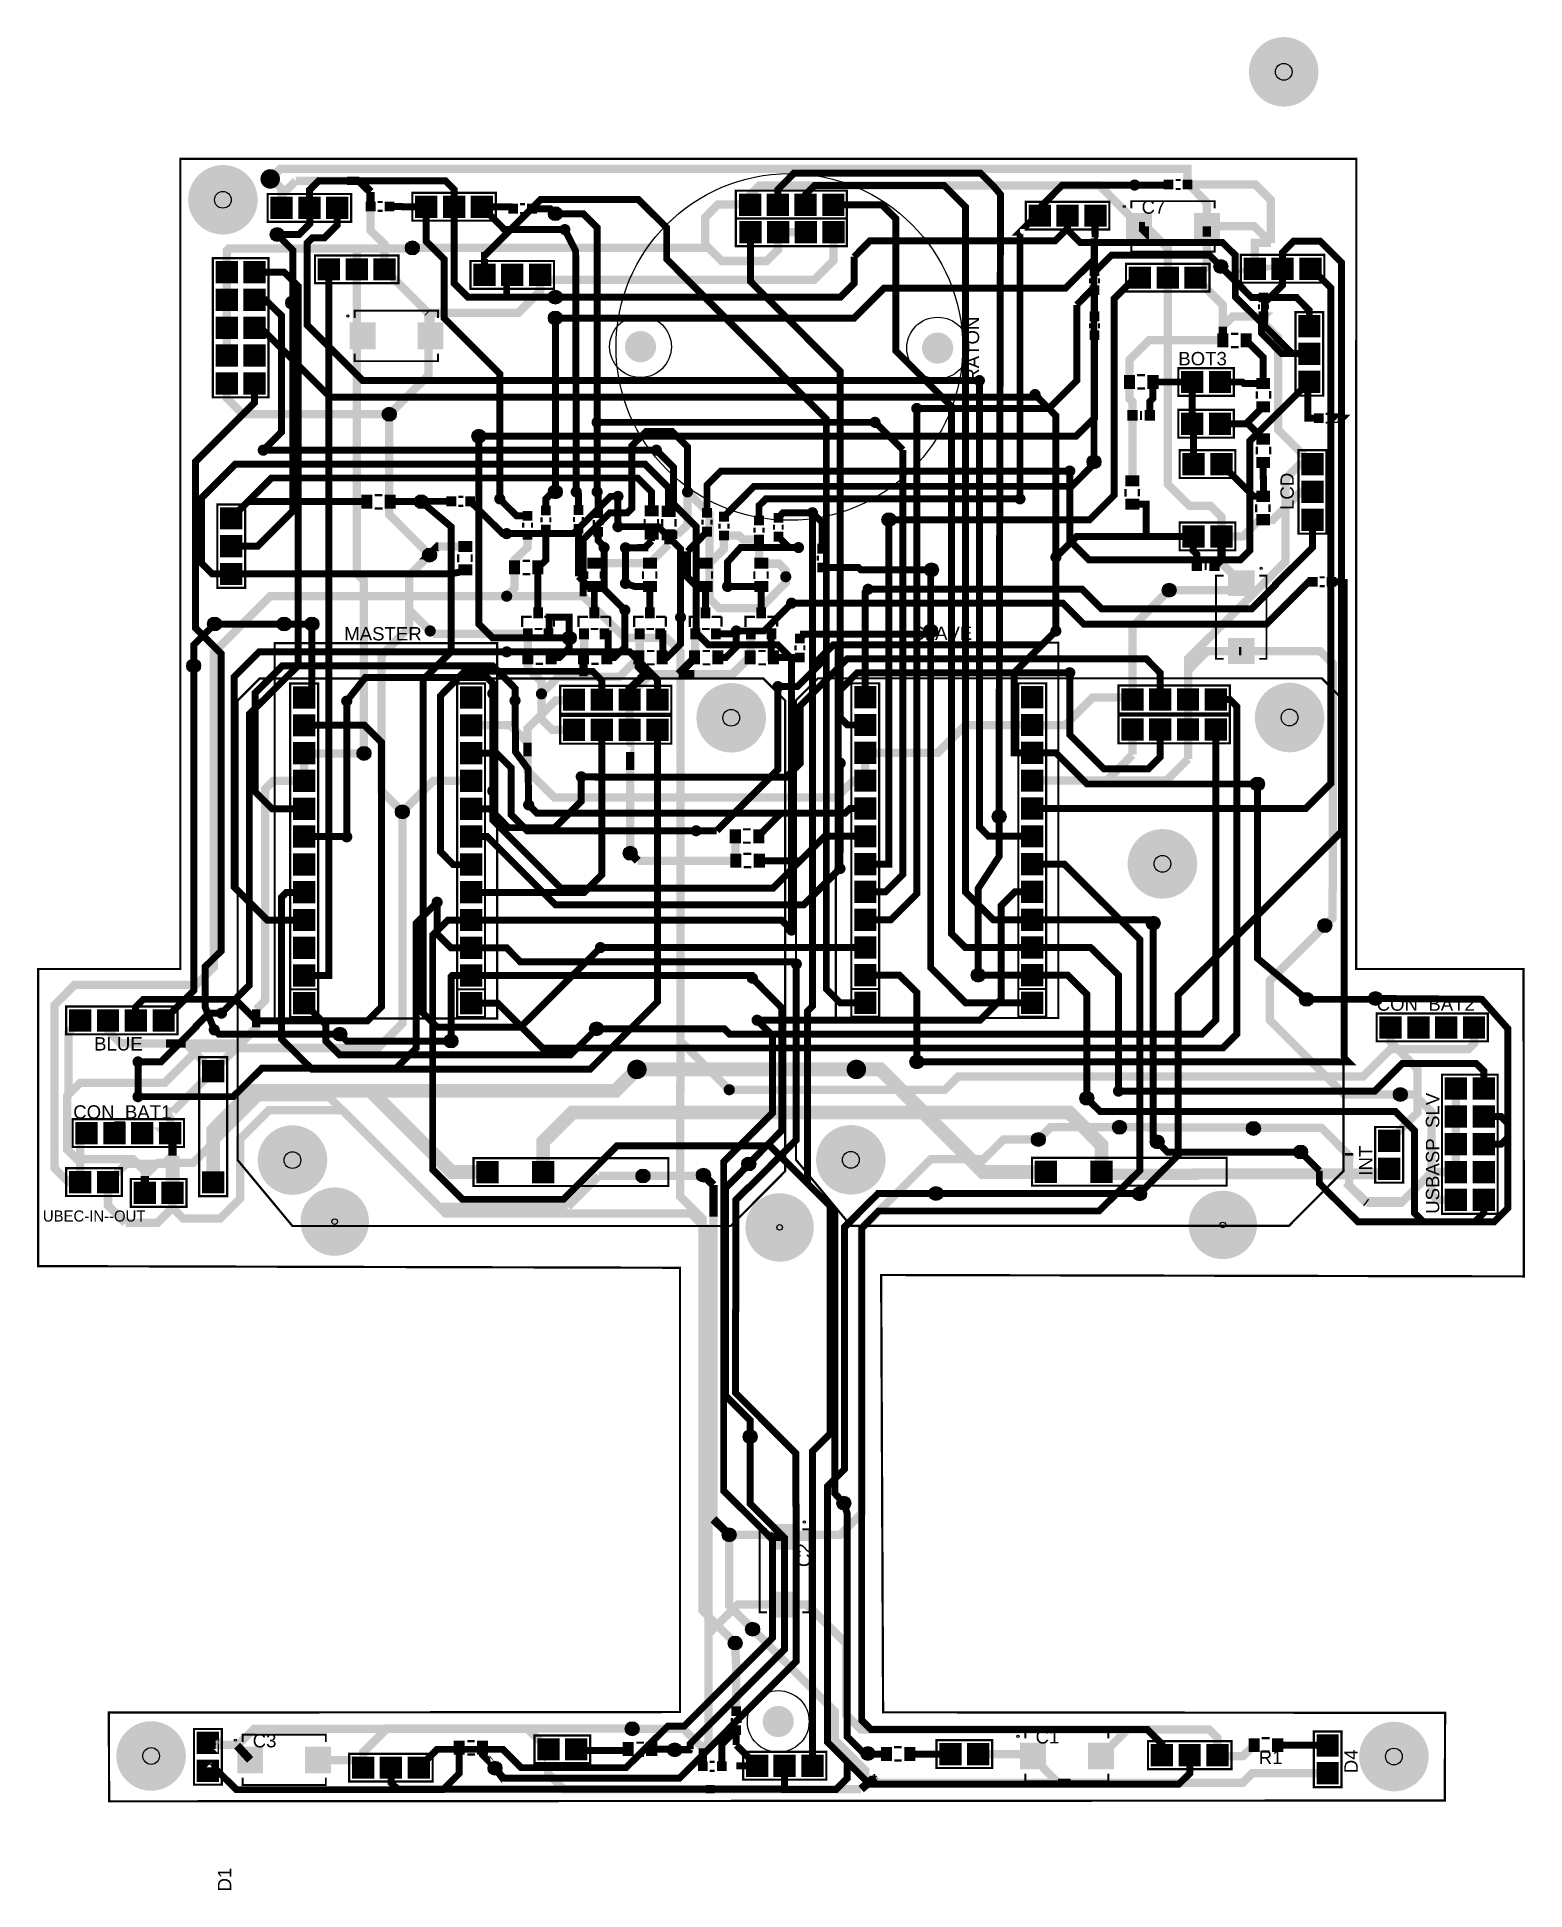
# Model space of a CAD drawing. Header units: inches. Extents: x -2.67 to 2.67, y -3.33 to 3.33.
import ezdxf

# ---------------------------------------------------------------- set-up
doc = ezdxf.new("R2010")
doc.units = ezdxf.units.IN
doc.layers.get('0').update_dxf_attribs({"linetype": 'CONTINUOUS'})

msp = doc.modelspace()

# ---------------------------------------------------------------- texts
at = {"layer": '12632256', "width": 1.041667}
for s, p in [('C7', (1.296, 2.698)), ('BOT3', (1.428, 2.153)), ('MASTER', (-1.57, 1.164)), ('SLAVE', (0.472, 1.166)), ('CON_BAT2', (2.141, -0.167)), ('BLUE', (-2.469, -0.31)), ('CON_BAT1', (-2.544, -0.555)), ('C3', (-1.899, -2.815)), ('C1', (0.915, -2.801)), ('R1', (1.717, -2.875))]:
    msp.add_text(s, height=0.048, dxfattribs=at).set_placement(p)
for s, p in [('RATON', (0.712, 2.094)), ('LCD', (1.843, 1.633)), ('USBASP_SLV', (2.366, -0.897)), ('INT', (2.126, -0.76)), ('C2', (0.106, -2.167)), ('D4', (2.073, -2.908)), ('D1', (-1.976, -3.333))]:
    msp.add_text(s, height=0.048, rotation=90, dxfattribs=at).set_placement(p)
at = {"layer": '12632256'}
msp.add_text('UBEC-IN--OUT', height=0.04, dxfattribs=at).set_placement((-2.653, -0.925))

# ---------------------------------------------------------------- blocks, each defined once
blk = doc.blocks.new('EPAD')
at = {"const_width": 0.5}
blk.add_lwpolyline([(-0.25, 0, 1), (0.25, 0, 1)], format="xyb", close=True, dxfattribs=at)
blk = doc.blocks.new('RPAD')
blk.add_trace([(-0.5, -0.5), (-0.5, 0.5), (0.5, -0.5), (0.5, 0.5)])

# ---------------------------------------------------------------- linework, layer by layer
for points, const_width in [([(2.068, 2.895), (2.067, -0.017), (2.669, -0.017), (2.67, -1.122), (0.36, -1.117), (0.367, -2.689), (2.387, -2.691), (2.386, -3.006), (-2.415, -3.009), (-2.416, -2.69), (-0.363, -2.688), (-0.363, -1.091), (-2.67, -1.085), (-2.67, -0.017), (-2.159, -0.017), (-2.159, 2.895), (2.068, 2.895)], 0.008), ([(1.461, 2.803), (1.461, 2.859), (-1.8, 2.859), (-1.836, 2.823)], 0.03), ([(-1.795, 2.719), (-1.795, 2.788), (-1.83, 2.823), (-1.836, 2.823)], 0.03), ([(-1.795, 2.719), (-1.795, 2.765), (-1.744, 2.816)], 0.03), ([(-1.56, 2.816), (-1.744, 2.816)], 0.03), ([(-1.695, 2.719), (-1.695, 2.783), (-1.662, 2.816), (-1.206, 2.816), (-1.175, 2.785), (-1.175, 2.723)], 0.025), ([(-1.56, 2.816), (-1.55, 2.816)], 0.03), ([(-1.55, 2.816), (-1.536, 2.816)], 0.03), ([(-1.516, 2.816), (-1.536, 2.816)], 0.03), ([(-1.516, 2.816), (-1.475, 2.776)], 0.03), ([(-0.111, 2.73), (-0.111, 2.765), (-0.078, 2.799), (1.146, 2.799), (1.216, 2.728), (1.215, 2.728), (1.29, 2.653)], 0.03), ([(0.784, 0.531), (0.785, 1.19), (0.789, 2.767), (0.763, 2.798), (0.717, 2.844), (0.047, 2.844), (-0.011, 2.785), (-0.011, 2.73)], 0.025), ([(0.903, 0.16), (0.763, 0.16), (0.663, 0.26), (0.663, 2.723), (0.587, 2.799), (0.12, 2.799), (0.088, 2.767), (0.088, 2.73)], 0.025), ([(1.271, 2.801), (1.011, 2.801), (1.002, 2.792), (0.93, 2.719), (0.93, 2.712), (0.93, 2.703)], 0.025), ([(1.271, 2.801), (1.391, 2.801), (1.393, 2.803)], 0.025), ([(1.436, 2.819), (1.418, 2.819)], 0.008), ([(1.461, 2.803), (1.466, 2.803)], 0.03), ([(1.466, 2.803), (1.705, 2.803), (1.761, 2.747), (1.761, 2.593)], 0.03), ([(1.531, 2.653), (1.531, 2.737), (1.466, 2.803)], 0.03), ([(-1.845, 2.669), (-1.545, 2.669), (-1.545, 2.769), (-1.845, 2.769), (-1.845, 2.669)], 0.008), ([(-1.811, 2.623), (-1.733, 2.623), (-1.694, 2.662), (-1.694, 2.718), (-1.695, 2.719)], 0.025), ([(0.713, 2.098), (-1.503, 2.098), (-1.703, 2.298), (-1.703, 2.593), (-1.685, 2.611), (-1.642, 2.611), (-1.595, 2.658), (-1.595, 2.719)], 0.025), ([(-1.475, 2.728), (-1.475, 2.776)], 0.03), ([(-1.475, 2.728), (-1.475, 2.724)], 0.03), ([(-1.425, 2.498), (-1.425, 2.588), (-1.475, 2.637), (-1.475, 2.728), (-1.475, 2.728)], 0.03), ([(-1.45, 2.74), (-1.432, 2.74)], 0.008), ([(-1.275, 2.723), (-1.361, 2.723), (-1.363, 2.724), (-1.407, 2.724)], 0.025), ([(-1.325, 2.673), (-1.025, 2.673), (-1.025, 2.773), (-1.325, 2.773), (-1.325, 2.673)], 0.008), ([(-1.275, 2.723), (-1.275, 2.598), (-1.211, 2.534), (-1.211, 2.323), (-1.011, 2.123), (-1.011, 1.673)], 0.025), ([(-1.175, 2.723), (-1.175, 2.448), (-1.125, 2.398), (-0.986, 2.398), (-0.986, 2.458), (-0.966, 2.478)], 0.025), ([(-1.075, 2.723), (-0.97, 2.723), (-0.963, 2.716)], 0.025), ([(-1.075, 2.723), (-1.068, 2.716), (-0.994, 2.641), (-0.963, 2.641)], 0.025), ([(0.303, -0.139), (0.213, -0.139), (0.163, -0.089), (0.163, 1.96), (-0.411, 2.535), (-0.411, 2.648), (-0.513, 2.749), (-0.864, 2.749), (-1.065, 2.548), (-1.066, 2.548), (-1.066, 2.478)], 0.025), ([(-0.938, 2.732), (-0.92, 2.732)], 0.008), ([(-0.111, 2.73), (-0.116, 2.73), (-0.117, 2.731), (-0.227, 2.731), (-0.272, 2.685), (-0.272, 2.587), (-0.26, 2.575)], 0.03), ([(-0.162, 2.681), (0.237, 2.681), (0.237, 2.781), (-0.162, 2.781), (-0.162, 2.681)], 0.008), ([(0.903, 0.06), (0.663, 0.06), (0.613, 0.11), (0.613, 2.005), (0.413, 2.205), (0.413, 2.68), (0.363, 2.73), (0.188, 2.73)], 0.025), ([(0.88, 2.641), (1.18, 2.641), (1.18, 2.741), (0.88, 2.741), (0.88, 2.641)], 0.008), ([(1.259, 2.717), (1.259, 2.743), (1.559, 2.743), (1.559, 2.717)], 0.007), ([(1.436, 2.787), (1.418, 2.787)], 0.008), ([(-1.45, 2.708), (-1.432, 2.708)], 0.008), ([(-0.938, 2.7), (-0.92, 2.7)], 0.008), ([(-0.811, 2.698), (-0.829, 2.716), (-0.895, 2.716)], 0.025), ([(-0.661, 1.948), (-0.661, 2.648), (-0.711, 2.698), (-0.811, 2.698)], 0.025), ([(-0.162, 2.581), (0.237, 2.581), (0.237, 2.681), (-0.162, 2.681), (-0.162, 2.581)], 0.008), ([(1.03, 2.691), (1.03, 2.645), (0.985, 2.6), (0.368, 2.6)], 0.025), ([(0.93, 2.703), (0.859, 2.632), (0.859, 2.631)], 0.025), ([(0.93, 2.703), (0.931, 2.705)], 0.025), ([(0.93, 2.703), (0.93, 2.691)], 0.025), ([(1.03, 2.691), (1.03, 2.64), (1.075, 2.595), (1.586, 2.595), (1.632, 2.55), (1.632, 2.46), (1.633, 2.458), (1.633, 2.399), (1.727, 2.306), (1.836, 2.196)], 0.025), ([(1.128, 2.689), (1.13, 2.691)], 0.025), ([(1.128, 2.689), (1.128, 2.639), (1.129, 2.639), (1.129, 2.613)], 0.025), ([(1.308, 2.653), (1.308, 2.635), (1.29, 2.653), (1.287, 2.653)], 0.03), ([(1.308, 2.653), (1.29, 2.653)], 0.03), ([(1.39, 2.468), (1.391, 2.469), (1.391, 2.573), (1.311, 2.653), (1.308, 2.653)], 0.03), ([(1.531, 2.653), (1.701, 2.653), (1.761, 2.593)], 0.03), ([(1.531, 2.653), (1.531, 2.615)], 0.03), ([(-1.755, 2.378), (-1.755, 2.567), (-1.811, 2.623)], 0.025), ([(-0.777, 2.641), (-0.963, 2.641)], 0.025), ([(-0.866, 2.46), (0.119, 2.46), (0.189, 2.53), (0.189, 2.632)], 0.03), ([(-0.811, 2.323), (0.263, 2.323), (0.37, 2.43), (1.022, 2.43), (1.126, 2.533), (1.126, 2.61)], 0.025), ([(-0.777, 2.641), (-0.738, 2.564), (-0.736, 1.698)], 0.025), ([(-0.01, 2.632), (-0.01, 2.569), (-0.052, 2.528), (-0.213, 2.528), (-0.26, 2.575)], 0.03), ([(0.213, 0.887), (0.213, 2.131), (-0.11, 2.455), (-0.11, 2.632)], 0.025), ([(-0.01, 2.632), (0.089, 2.632)], 0.03), ([(0.263, 2.543), (0.319, 2.6), (0.368, 2.6)], 0.025), ([(0.859, 2.632), (0.858, 2.631), (0.859, 2.631)], 0.025), ([(0.859, 1.673), (0.859, 2.631)], 0.025), ([(1.129, 2.613), (1.126, 2.61)], 0.025), ([(1.127, 2.491), (1.127, 2.61), (1.126, 2.61)], 0.025), ([(1.49, 2.468), (1.531, 2.509), (1.531, 2.551), (1.531, 2.615)], 0.03), ([(1.761, 2.593), (1.703, 2.593), (1.703, 2.508)], 0.03), ([(1.803, 2.5), (1.803, 2.559), (1.842, 2.599), (1.938, 2.599), (2.008, 2.529)], 0.025), ([(-2.042, 2.038), (-1.842, 2.038), (-1.842, 2.538), (-2.042, 2.538), (-2.042, 2.038)], 0.008), ([(-1.992, 2.488), (-1.992, 2.565), (-1.984, 2.573), (-1.547, 2.573)], 0.03), ([(-1.675, 2.448), (-1.375, 2.448), (-1.375, 2.548), (-1.675, 2.548), (-1.675, 2.448)], 0.008), ([(-1.525, 2.498), (-1.525, 2.565), (-1.533, 2.573), (-1.547, 2.573)], 0.03), ([(-1.325, 2.575), (-1.327, 2.573), (-1.533, 2.573)], 0.03), ([(-1.325, 2.575), (-0.26, 2.575)], 0.03), ([(-1.116, 2.428), (-0.816, 2.428), (-0.816, 2.528), (-1.116, 2.528), (-1.116, 2.428)], 0.008), ([(0.263, 2.543), (0.263, 2.507)], 0.025), ([(0.903, 0.56), (1.886, 0.56), (1.976, 0.65), (1.976, 2.432), (1.903, 2.505), (1.903, 2.5)], 0.025), ([(1.581, 2.508), (1.54, 2.549), (1.188, 2.549), (1.125, 2.486), (1.125, 1.806)], 0.025), ([(1.259, 2.589), (1.259, 2.562), (1.559, 2.562), (1.559, 2.589)], 0.007), ([(1.653, 2.45), (1.953, 2.45), (1.953, 2.55), (1.653, 2.55), (1.653, 2.45)], 0.008), ([(2.015, 2.455), (2.015, 2.472), (2.015, 2.473), (2.015, 2.521), (2.015, 2.522), (2.008, 2.529)], 0.025), ([(2.015, 2.522), (2.015, 2.522), (2.015, 2.521)], 0.025), ([(-2.011, -0.176), (-1.911, -0.075), (-1.911, 0.899), (-1.736, 1.073), (-1.736, 2.438), (-1.786, 2.488), (-1.892, 2.488)], 0.025), ([(-1.992, 2.488), (-1.992, 2.388)], 0.03), ([(-1.714, -0.04), (-1.625, -0.04), (-1.625, 2.498)], 0.025), ([(-1.525, 2.498), (-1.525, 2.28), (-1.504, 2.259)], 0.03), ([(-1.525, 2.498), (-1.525, 1.973)], 0.03), ([(-1.425, 2.498), (-1.271, 2.344)], 0.03), ([(-1.425, 2.498), (-1.267, 2.34), (-1.267, 2.117), (-1.408, 1.977), (-1.408, 1.617), (-1.263, 1.471)], 0.03), ([(-1.269, 2.342), (-0.944, 2.342), (-0.866, 2.42), (-0.866, 2.46)], 0.03), ([(-0.866, 2.474), (-0.87, 2.478)], 0.03), ([(-0.866, 2.474), (-0.866, 2.478)], 0.03), ([(-0.866, 2.474), (-0.866, 2.46)], 0.03), ([(-0.811, 2.398), (0.213, 2.398), (0.263, 2.448), (0.263, 2.507)], 0.025), ([(1.07, 1.598), (1.109, 1.598), (1.165, 1.654), (1.198, 1.687), (1.198, 2.393), (1.273, 2.468), (1.29, 2.468)], 0.025), ([(1.111, 2.466), (1.111, 2.448)], 0.008), ([(1.127, 2.491), (1.126, 2.491), (1.124, 2.491)], 0.025), ([(1.143, 2.466), (1.143, 2.448)], 0.008), ([(1.24, 2.418), (1.54, 2.418), (1.54, 2.518), (1.24, 2.518), (1.24, 2.418)], 0.008), ([(2.015, 2.455), (2.015, 0.477), (1.428, -0.109), (1.428, -0.686), (1.333, -0.78)], 0.025), ([(1.39, 2.468), (1.39, 1.726), (1.468, 1.648), (1.544, 1.648), (1.583, 1.609), (1.583, 1.538)], 0.03), ([(1.49, 2.468), (1.588, 2.37), (1.588, 2.292)], 0.03), ([(1.734, 2.397), (1.691, 2.397), (1.581, 2.508)], 0.025), ([(1.703, 2.5), (1.715, 2.5), (1.703, 2.497), (1.703, 2.508)], 0.03), ([(1.703, 2.5), (1.703, 2.508)], 0.03), ([(1.803, 2.5), (1.803, 2.442), (1.738, 2.378), (1.738, 2.306), (1.727, 2.306)], 0.025), ([(-1.992, 2.388), (-1.992, 2.288)], 0.03), ([(-1.861, 1.848), (-1.795, 1.914), (-1.795, 2.331), (-1.853, 2.388), (-1.892, 2.388)], 0.025), ([(-0.811, 2.398), (-0.986, 2.398)], 0.025), ([(1.127, 2.423), (1.115, 2.423), (1.063, 2.37)], 0.025), ([(1.127, 2.423), (1.127, 2.33), (1.127, 2.329)], 0.025), ([(1.734, 2.397), (1.853, 2.397), (1.899, 2.35), (1.899, 2.295), (1.899, 2.294)], 0.025), ([(-1.976, 1.503), (-1.881, 1.503), (-1.755, 1.629), (-1.755, 2.378)], 0.025), ([(-1.532, 2.323), (-1.532, 2.349), (-1.233, 2.349), (-1.233, 2.323)], 0.007), ([(-1.269, 2.342), (-1.271, 2.344)], 0.03), ([(-1.269, 2.342), (-1.26, 2.333), (-1.26, 2.259)], 0.03), ([(-0.811, 1.698), (-0.811, 2.323)], 0.025), ([(0.488, 1.998), (0.963, 1.998), (1.063, 2.098), (1.063, 2.305), (1.063, 2.329)], 0.025), ([(1.063, 2.329), (1.063, 2.37)], 0.025), ([(1.91, 1.798), (1.787, 1.921), (1.787, 2.253), (1.712, 2.328), (1.711, 2.329), (1.734, 2.329), (1.733, 2.328), (1.712, 2.328), (1.623, 2.328), (1.588, 2.292)], 0.03), ([(1.718, 2.354), (1.718, 2.372)], 0.008), ([(1.75, 2.354), (1.75, 2.372)], 0.008), ([(1.849, 2.044), (1.949, 2.044), (1.949, 2.344), (1.849, 2.344), (1.849, 2.044)], 0.008), ([(-1.992, 2.288), (-1.992, 2.188)], 0.03), ([(0.913, 2.048), (0.913, 2.039), (-1.621, 2.039), (-1.868, 2.286), (-1.891, 2.286), (-1.892, 2.288)], 0.025), ([(-1.086, 1.898), (1.06, 1.898), (1.127, 1.964), (1.127, 2.261)], 0.025), ([(1.111, 2.286), (1.111, 2.304)], 0.008), ([(1.143, 2.286), (1.143, 2.304)], 0.008), ([(1.588, 2.243), (1.588, 2.292)], 0.03), ([(1.617, 2.266), (1.644, 2.266)], 0.008), ([(1.727, 2.306), (1.727, 2.269), (1.799, 2.196), (1.836, 2.196), (1.869, 2.196)], 0.025), ([(-1.532, 2.195), (-1.532, 2.168), (-1.233, 2.168), (-1.233, 2.195)], 0.007), ([(1.253, 2.093), (1.253, 2.173), (1.323, 2.243), (1.588, 2.243)], 0.03), ([(1.617, 2.218), (1.645, 2.218)], 0.008), ([(1.733, 2.088), (1.733, 2.182), (1.672, 2.243)], 0.025), ([(1.869, 2.196), (1.869, 2.194), (1.899, 2.194)], 0.025), ([(1.428, 2.043), (1.628, 2.043), (1.628, 2.143), (1.428, 2.143), (1.428, 2.043)], 0.008), ([(-2.037, -0.236), (-2.07, -0.153), (-2.07, -0.009), (-2.012, 0.048), (-2.012, 1.116), (-2.104, 1.208), (-2.104, 1.807), (-1.892, 2.019), (-1.892, 2.088)], 0.025), ([(-1.408, 1.977), (-1.934, 1.977), (-1.992, 2.035), (-1.992, 2.088)], 0.03), ([(0.903, 0.46), (0.746, 0.46), (0.713, 0.494), (0.713, 2.098)], 0.025), ([(1.899, 2.094), (1.685, 1.881), (1.685, 1.488), (1.651, 1.454), (1.107, 1.454), (1.038, 1.523), (1.038, 1.773)], 0.025), ([(1.253, 2.093), (1.253, 2.033), (1.263, 2.023), (1.263, 1.973)], 0.03), ([(1.308, 2.118), (1.28, 2.118)], 0.008), ([(1.308, 2.07), (1.281, 2.07)], 0.008), ([(1.337, 2.093), (1.337, 2.034), (1.326, 2.023), (1.326, 1.973)], 0.025), ([(1.478, 2.093), (1.337, 2.093)], 0.025), ([(1.478, 1.943), (1.478, 2.093)], 0.025), ([(1.733, 2.088), (1.663, 2.088), (1.658, 2.093), (1.578, 2.093)], 0.025), ([(1.758, 2.033), (1.758, 2.061)], 0.008), ([(1.899, 2.094), (1.894, 2.089), (1.894, 1.963), (1.933, 1.963)], 0.025), ([(0.488, 1.998), (0.488, 0.253), (0.395, 0.16), (0.303, 0.16)], 0.025), ([(0.988, 1.463), (0.988, 1.972), (0.913, 2.048)], 0.025), ([(1.672, 1.943), (1.733, 2.004)], 0.025), ([(1.71, 2.033), (1.71, 2.06)], 0.008), ([(-1.499, 0.758), (-1.499, 1.379), (-1.525, 1.405), (-1.525, 1.973)], 0.03), ([(-0.661, 1.948), (0.296, 1.948)], 0.025), ([(-0.661, 1.698), (-0.661, 1.948)], 0.025), ([(0.338, 1.948), (0.296, 1.948), (0.296, 1.948)], 0.025), ([(0.338, 1.948), (0.339, 1.948), (0.438, 1.849)], 0.025), ([(1.263, 1.973), (1.263, 1.738)], 0.03), ([(1.294, 1.989), (1.294, 1.957)], 0.007), ([(1.428, 1.893), (1.628, 1.893), (1.628, 1.993), (1.428, 1.993), (1.428, 1.893)], 0.008), ([(1.478, 1.943), (1.483, 1.938), (1.483, 1.798)], 0.025), ([(1.672, 1.943), (1.578, 1.943)], 0.025), ([(1.672, 1.943), (1.678, 1.943), (1.733, 1.888)], 0.025), ([(1.958, 1.979), (1.976, 1.979)], 0.008), ([(1.958, 1.947), (1.976, 1.947)], 0.008), ([(2.015, 1.394), (2.015, 1.961), (2.017, 1.963), (2.001, 1.963)], 0.025), ([(-1.086, 1.898), (-1.086, 1.223), (-1.036, 1.173), (-0.761, 1.173)], 0.025), ([(-0.336, 1.698), (-0.336, 1.86), (-0.391, 1.915), (-0.485, 1.915), (-0.536, 1.864), (-0.536, 1.639), (-0.552, 1.623), (-0.615, 1.623), (-0.711, 1.527), (-0.711, 1.323)], 0.025), ([(1.758, 1.833), (1.758, 1.861)], 0.008), ([(-1.976, 1.403), (-2.044, 1.403), (-2.083, 1.442), (-2.083, 1.676), (-1.961, 1.798), (-0.489, 1.798), (-0.404, 1.713), (-0.404, 1.628)], 0.025), ([(-0.448, 1.848), (-1.861, 1.848)], 0.025), ([(0.038, 0.123), (0.038, 1.098), (-0.011, 1.148), (-0.261, 1.148), (-0.305, 1.192), (-0.305, 1.573), (-0.386, 1.654), (-0.386, 1.786), (-0.448, 1.848)], 0.025), ([(1.125, 1.806), (1.123, 1.806), (1.123, 1.797), (1.045, 1.718), (-0.097, 1.718), (-0.205, 1.609)], 0.025), ([(0.438, 1.849), (0.438, 0.323), (0.375, 0.26), (0.303, 0.26)], 0.025), ([(1.433, 1.748), (1.633, 1.748), (1.633, 1.848), (1.433, 1.848), (1.433, 1.748)], 0.008), ([(1.463, 0.952), (1.463, 1.098), (1.813, 1.447), (1.813, 1.745), (1.866, 1.798), (1.91, 1.798)], 0.03), ([(1.733, 1.682), (1.699, 1.682), (1.583, 1.798)], 0.025), ([(1.71, 1.833), (1.71, 1.86)], 0.008), ([(1.733, 1.682), (1.734, 1.682), (1.734, 1.748), (1.733, 1.749), (1.733, 1.804)], 0.025), ([(1.86, 1.548), (1.96, 1.548), (1.96, 1.848), (1.86, 1.848), (1.86, 1.548)], 0.008), ([(-1.296, 1.748), (-1.831, 1.748), (-1.916, 1.663)], 0.025), ([(-1.296, 1.748), (-1.287, 1.748), (-0.515, 1.748), (-0.465, 1.698), (-0.465, 1.63)], 0.025), ([(1.038, 1.773), (-0.216, 1.773), (-0.266, 1.723), (-0.266, 1.623)], 0.025), ([(-1.916, 1.663), (-1.976, 1.603)], 0.025), ([(-1.916, 1.663), (-1.489, 1.663)], 0.025), ([(-1.46, 1.686), (-1.433, 1.686)], 0.008), ([(-1.293, 1.663), (-1.405, 1.663)], 0.025), ([(-1.293, 1.663), (-1.291, 1.664), (-1.185, 1.664)], 0.025), ([(-1.293, 1.663), (-1.186, 1.573), (-1.186, 1.123), (-1.286, 1.023), (-1.286, -0.176), (-1.236, -0.226), (-0.936, -0.226), (-0.649, 0.06), (-0.649, 0.06)], 0.025), ([(-1.142, 1.68), (-1.16, 1.68)], 0.008), ([(-0.986, 1.548), (-1, 1.548), (-1.117, 1.664)], 0.025), ([(-1.011, 1.673), (-0.975, 1.636), (-0.966, 1.628), (-0.95, 1.612), (-0.911, 1.612)], 0.025), ([(-0.986, 1.548), (-0.746, 1.548), (-0.612, 1.682), (-0.586, 1.682)], 0.025), ([(-0.811, 1.698), (-0.82, 1.698), (-0.845, 1.673), (-0.845, 1.631)], 0.025), ([(-0.736, 1.698), (-0.728, 1.69), (-0.728, 1.633)], 0.025), ([(-0.661, 1.698), (-0.657, 1.693), (-0.657, 1.638), (-0.657, 1.622)], 0.025), ([(-0.586, 1.682), (-0.586, 1.573)], 0.025), ([(-0.336, 1.698), (-0.336, 1.58), (-0.373, 1.544)], 0.03), ([(0.017, 1.393), (0.017, 1.372), (-0.074, 1.28), (-0.222, 1.28), (-0.257, 1.315), (-0.257, 1.619), (-0.336, 1.698)], 0.03), ([(0.859, 1.673), (-0.054, 1.673), (-0.064, 1.663), (-0.079, 1.649), (-0.079, 1.611), (-0.079, 1.595)], 0.025), ([(1.238, 1.709), (1.238, 1.681)], 0.008), ([(1.313, 1.538), (1.313, 1.654), (1.263, 1.654)], 0.025), ([(1.286, 1.709), (1.286, 1.682)], 0.008), ([(1.733, 1.598), (1.768, 1.598), (1.838, 1.668), (1.838, 1.668), (1.867, 1.698), (1.91, 1.698)], 0.03), ([(-2.026, 1.353), (-1.926, 1.353), (-1.926, 1.653), (-2.026, 1.653), (-2.026, 1.353)], 0.008), ([(-1.46, 1.638), (-1.432, 1.638)], 0.008), ([(-1.142, 1.648), (-1.16, 1.648)], 0.008), ([(-0.861, 1.606), (-0.861, 1.588)], 0.008), ([(-0.829, 1.606), (-0.829, 1.588)], 0.008), ([(-0.744, 1.608), (-0.744, 1.59)], 0.008), ([(-0.712, 1.608), (-0.712, 1.59)], 0.008), ([(-0.673, 1.579), (-0.673, 1.597)], 0.008), ([(-0.641, 1.579), (-0.641, 1.597)], 0.008), ([(-0.49, 1.601), (-0.49, 1.573)], 0.008), ([(-0.442, 1.601), (-0.442, 1.574)], 0.008), ([(-0.427, 1.573), (-0.427, 1.6)], 0.008), ([(-0.379, 1.573), (-0.379, 1.601)], 0.008), ([(-0.282, 1.598), (-0.282, 1.58)], 0.008), ([(-0.25, 1.598), (-0.25, 1.58)], 0.008), ([(0.113, 1.623), (0.007, 1.623), (-0.009, 1.605)], 0.025), ([(0.113, 1.623), (0.113, -0.151), (0.095, -0.169), (0.095, -0.788), (0.177, -0.87), (0.177, -1.687), (0.113, -1.751), (0.113, -2.881)], 0.025), ([(0.113, 1.623), (0.148, 1.588), (0.148, 1.494)], 0.025), ([(0.388, 1.598), (0.388, 0.36), (0.303, 0.36)], 0.025), ([(0.313, 1.348), (1.082, 1.348), (1.152, 1.278), (1.692, 1.278), (1.777, 1.363), (1.777, 1.365), (1.91, 1.498), (1.91, 1.598)], 0.025), ([(1.07, 1.598), (0.388, 1.598)], 0.025), ([(1.733, 1.598), (1.72, 1.598), (1.66, 1.538), (1.607, 1.538)], 0.03), ([(1.708, 1.653), (1.708, 1.625)], 0.008), ([(1.756, 1.653), (1.756, 1.626)], 0.008), ([(-0.958, 1.427), (-0.958, 1.453), (-0.911, 1.499), (-0.911, 1.544), (-0.911, 1.544)], 0.03), ([(-0.927, 1.569), (-0.927, 1.587)], 0.008), ([(-0.895, 1.569), (-0.895, 1.587)], 0.008), ([(-0.874, 1.427), (-0.854, 1.444), (-0.845, 1.453), (-0.845, 1.563)], 0.025), ([(-0.728, 1.394), (-0.728, 1.565)], 0.025), ([(-0.636, 1.498), (-0.636, 1.502), (-0.657, 1.523), (-0.657, 1.554)], 0.025), ([(-0.586, 1.573), (-0.441, 1.573), (-0.361, 1.493), (-0.361, 1.247)], 0.025), ([(-0.465, 1.522), (-0.489, 1.498)], 0.025), ([(-0.465, 1.546), (-0.465, 1.548), (-0.464, 1.549)], 0.025), ([(-0.465, 1.546), (-0.465, 1.522)], 0.025), ([(-0.404, 1.544), (-0.404, 1.509)], 0.03), ([(-0.404, 1.544), (-0.373, 1.544)], 0.03), ([(-0.336, 1.484), (-0.266, 1.555)], 0.025), ([(-0.203, 1.541), (-0.205, 1.539), (-0.205, 1.493), (-0.257, 1.442), (-0.271, 1.442)], 0.03), ([(-0.221, 1.566), (-0.221, 1.584)], 0.008), ([(-0.205, 1.541), (-0.203, 1.541)], 0.03), ([(-0.079, 1.527), (-0.136, 1.527), (-0.151, 1.541), (-0.203, 1.541)], 0.03), ([(-0.189, 1.566), (-0.189, 1.584)], 0.008), ([(-0.095, 1.552), (-0.095, 1.57)], 0.008), ([(-0.071, 1.442), (-0.079, 1.442), (-0.079, 1.527)], 0.03), ([(-0.063, 1.552), (-0.063, 1.57)], 0.008), ([(-0.025, 1.58), (-0.025, 1.562)], 0.008), ([(0.063, 1.498), (0.03, 1.498), (0.006, 1.521), (-0.009, 1.537)], 0.025), ([(0.006, 1.58), (0.006, 1.562)], 0.008), ([(0.988, 1.463), (1.063, 1.538), (1.313, 1.538)], 0.025), ([(1.483, 1.538), (1.313, 1.538)], 0.025), ([(1.433, 1.488), (1.633, 1.488), (1.633, 1.588), (1.433, 1.588), (1.433, 1.488)], 0.008), ([(1.483, 1.538), (1.482, 1.537), (1.482, 1.486), (1.495, 1.473), (1.495, 1.433)], 0.025), ([(1.583, 1.538), (1.583, 1.456)], 0.03), ([(1.583, 1.538), (1.607, 1.538)], 0.03), ([(-1.263, 1.471), (-1.336, 1.398)], 0.03), ([(-1.263, 1.472), (-1.264, 1.471), (-1.263, 1.471)], 0.03), ([(-1.263, 1.472), (-1.233, 1.502), (-1.232, 1.502)], 0.03), ([(-1.263, 1.471), (-1.232, 1.502), (-1.16, 1.502), (-1.135, 1.502)], 0.03), ([(-1.16, 1.473), (-1.16, 1.445)], 0.008), ([(-1.112, 1.473), (-1.112, 1.446)], 0.008), ([(-0.636, 1.498), (-0.636, 1.348), (-0.561, 1.273)], 0.025), ([(-0.559, 1.497), (-0.489, 1.498)], 0.025), ([(-0.559, 1.497), (-0.489, 1.497), (-0.489, 1.498)], 0.025), ([(-0.559, 1.497), (-0.559, 1.369)], 0.025), ([(-0.471, 1.442), (-0.404, 1.509)], 0.03), ([(-0.336, 1.467), (-0.336, 1.484)], 0.025), ([(-0.303, 1.358), (-0.336, 1.391), (-0.336, 1.467)], 0.025), ([(-0.192, 1.358), (-0.192, 1.446), (-0.145, 1.498), (0.063, 1.498)], 0.025), ([(0.132, 1.469), (0.132, 1.451)], 0.008), ([(0.164, 1.469), (0.164, 1.451)], 0.008), ([(0.988, 1.463), (0.988, 1.348)], 0.025), ([(1.583, 1.456), (1.559, 1.433), (1.558, 1.433)], 0.03), ([(1.655, 1.37), (1.583, 1.442), (1.583, 1.456)], 0.03), ([(-1.976, 1.403), (-1.194, 1.403), (-1.161, 1.408), (-1.135, 1.418)], 0.025), ([(-1.336, 1.273), (-1.336, 1.398)], 0.03), ([(-0.958, 1.427), (-0.958, 1.352), (-0.986, 1.323)], 0.03), ([(-0.929, 1.45), (-0.902, 1.45)], 0.008), ([(-0.929, 1.402), (-0.901, 1.402)], 0.008), ([(-0.874, 1.427), (-0.874, 1.263), (-0.873, 1.263)], 0.025), ([(-0.671, 1.358), (-0.692, 1.358), (-0.728, 1.394)], 0.025), ([(-0.696, 1.413), (-0.696, 1.385)], 0.008), ([(-0.471, 1.442), (-0.471, 1.442), (-0.586, 1.442), (-0.586, 1.442), (-0.671, 1.442)], 0.03), ([(-0.648, 1.413), (-0.648, 1.386)], 0.008), ([(-0.496, 1.413), (-0.496, 1.385)], 0.008), ([(-0.448, 1.413), (-0.448, 1.386)], 0.008), ([(-0.296, 1.413), (-0.296, 1.385)], 0.008), ([(-0.248, 1.413), (-0.248, 1.386)], 0.008), ([(-0.096, 1.413), (-0.096, 1.385)], 0.008), ([(-0.071, 1.442), (-0.069, 1.44), (-0.007, 1.44), (0.017, 1.415), (0.017, 1.393)], 0.03), ([(-0.048, 1.413), (-0.048, 1.386)], 0.008), ([(0.541, 1.418), (0.287, 1.418), (0.279, 1.426), (0.148, 1.426)], 0.025), ([(0.538, 1.198), (0.538, 1.415), (0.541, 1.418), (0.541, 1.418)], 0.025), ([(1.526, 1.417), (1.526, 1.449)], 0.007), ([(1.591, 1.397), (1.564, 1.397), (1.564, 1.098), (1.591, 1.098)], 0.007), ([(1.719, 1.397), (1.745, 1.397), (1.745, 1.098), (1.719, 1.098)], 0.007), ([(2.015, 1.394), (2.015, 1.376), (2.013, 1.375), (1.979, 1.375)], 0.025), ([(-2.519, -0.783), (-2.561, -0.783), (-2.611, -0.733), (-2.611, -0.147), (-2.539, -0.074), (-2.102, -0.074), (-2.039, -0.011), (-2.039, 1.12), (-1.836, 1.323), (-0.986, 1.323)], 0.03), ([(-0.986, 1.323), (-0.711, 1.323)], 0.03), ([(-0.711, 1.323), (-0.561, 1.173), (-0.411, 1.173), (-0.361, 1.123), (-0.361, -0.269)], 0.03), ([(-0.671, 1.358), (-0.671, 1.263)], 0.025), ([(-0.471, 1.358), (-0.526, 1.358), (-0.559, 1.369)], 0.025), ([(-0.471, 1.358), (-0.471, 1.263)], 0.025), ([(-0.271, 1.358), (-0.303, 1.358)], 0.025), ([(-0.271, 1.358), (-0.271, 1.263)], 0.025), ([(-0.071, 1.358), (-0.192, 1.358)], 0.025), ([(-0.071, 1.358), (-0.071, 1.263)], 0.025), ([(0.038, 1.298), (1.013, 1.298), (1.088, 1.223), (1.745, 1.223), (1.897, 1.375), (1.911, 1.375)], 0.025), ([(0.313, 1.348), (0.303, 1.338), (0.303, 0.96)], 0.025), ([(0.488, -0.351), (2.038, -0.351), (2.024, -0.337), (2.024, 1.372), (2.021, 1.372), (2.021, 1.372), (2.017, 1.372)], 0.025), ([(0.988, 1.198), (0.988, 1.199), (0.988, 1.348)], 0.025), ([(1.263, 0.952), (1.263, 1.213), (1.395, 1.345)], 0.03), ([(1.655, 1.37), (1.63, 1.345), (1.395, 1.345)], 0.03), ([(1.936, 1.391), (1.954, 1.391)], 0.008), ([(1.936, 1.359), (1.954, 1.359)], 0.008), ([(2.017, 1.372), (2.015, 1.372), (2.015, 1.376)], 0.025), ([(2.021, 1.372), (2.017, 1.372)], 0.025), ([(-1.361, 0.548), (-1.436, 0.623), (-1.436, 1.11), (-1.349, 1.198), (-1.336, 1.21), (-1.336, 1.273)], 0.03), ([(-1.261, 1.198), (-1.336, 1.273)], 0.03), ([(-0.561, 1.273), (-0.561, 1.14), (-0.598, 1.103), (-0.621, 1.103), (-0.626, 1.103)], 0.025), ([(-0.161, 1.198), (-0.061, 1.198), (0.038, 1.298)], 0.025), ([(-2.036, 1.223), (-2.111, 1.148), (-2.111, 1.073)], 0.025), ([(-1.786, 1.223), (-2.036, 1.223)], 0.025), ([(-1.686, 1.223), (-1.786, 1.223)], 0.025), ([(-1.686, 1.223), (-1.686, 0.986), (-1.714, 0.959)], 0.025), ([(-1.261, 1.198), (-1.251, 1.188)], 0.03), ([(-0.91, 1.188), (-1.251, 1.188)], 0.03), ([(-0.93, 1.212), (-0.93, 1.249), (-0.896, 1.249)], 0.008), ([(-0.91, 1.103), (-0.91, 1.188)], 0.03), ([(-0.858, 1.205), (-0.886, 1.205)], 0.008), ([(-0.816, 1.249), (-0.851, 1.249)], 0.008), ([(-0.761, 1.173), (-0.761, 1.248), (-0.833, 1.248), (-0.833, 1.188), (-0.836, 1.188)], 0.025), ([(-0.816, 1.249), (-0.816, 1.213)], 0.008), ([(-0.728, 1.212), (-0.728, 1.249), (-0.694, 1.249)], 0.008), ([(-0.71, 1.103), (-0.708, 1.103), (-0.708, 1.188)], 0.03), ([(-0.656, 1.205), (-0.684, 1.205)], 0.008), ([(-0.614, 1.249), (-0.649, 1.249)], 0.008), ([(-0.621, 1.103), (-0.621, 1.188), (-0.634, 1.188)], 0.025), ([(-0.614, 1.249), (-0.614, 1.213)], 0.008), ([(-0.528, 1.212), (-0.528, 1.249), (-0.494, 1.249)], 0.008), ([(-0.511, 1.103), (-0.508, 1.103), (-0.508, 1.188)], 0.03), ([(-0.456, 1.205), (-0.484, 1.205)], 0.008), ([(-0.414, 1.249), (-0.449, 1.249)], 0.008), ([(-0.361, 1.247), (-0.361, 1.151), (-0.409, 1.103), (-0.425, 1.103), (-0.425, 1.188), (-0.434, 1.188)], 0.025), ([(-0.414, 1.249), (-0.414, 1.213)], 0.008), ([(-0.328, 1.212), (-0.328, 1.249), (-0.294, 1.249)], 0.008), ([(-0.308, 1.103), (-0.308, 1.188)], 0.03), ([(-0.256, 1.205), (-0.284, 1.205)], 0.008), ([(-0.214, 1.249), (-0.249, 1.249)], 0.008), ([(-0.161, 1.198), (-0.171, 1.188), (-0.234, 1.188)], 0.025), ([(-0.161, 1.198), (-0.161, 1.14), (-0.198, 1.103), (-0.227, 1.103)], 0.025), ([(-0.214, 1.249), (-0.214, 1.213)], 0.008), ([(-0.128, 1.212), (-0.128, 1.249), (-0.094, 1.249)], 0.008), ([(-0.111, 1.103), (-0.108, 1.103), (-0.108, 1.188)], 0.03), ([(-0.056, 1.205), (-0.084, 1.205)], 0.008), ([(-0.014, 1.249), (-0.049, 1.249)], 0.008), ([(-0.027, 1.103), (-0.035, 1.103), (-0.035, 1.188), (-0.034, 1.188)], 0.025), ([(0.988, 1.198), (0.938, 1.148), (0.188, 1.148), (0.138, 1.098), (0.138, 1.077), (0.059, 0.998), (-0.011, 0.998)], 0.025), ([(-0.014, 1.249), (-0.014, 1.213)], 0.008), ([(0.084, 1.187), (0.068, 1.171)], 0.025), ([(0.084, 1.187), (0.068, 1.187)], 0.025), ([(0.084, 1.187), (0.131, 1.187)], 0.025), ([(0.538, 1.198), (0.527, 1.187), (0.131, 1.187)], 0.025), ([(0.538, 1.198), (0.538, -0.012), (0.664, -0.139), (0.903, -0.139)], 0.025), ([(0.903, 0.76), (0.838, 0.76), (0.838, 1.048), (0.988, 1.198)], 0.025), ([(-0.986, 1.123), (-1.876, 1.123), (-1.966, 1.033), (-1.966, 0.278), (-1.847, 0.159), (-1.714, 0.159)], 0.025), ([(-1.82, -0.195), (-1.02, -0.195), (-1.02, 1.154), (-1.82, 1.154), (-1.82, -0.195)], 0.008), ([(-0.986, 1.123), (-0.598, 1.123)], 0.025), ([(-0.761, 1.173), (-0.761, 1.138), (-0.796, 1.103), (-0.826, 1.103)], 0.025), ([(-0.598, 1.123), (-0.544, 1.123), (-0.444, 1.023), (-0.444, 0.991), (-0.444, 0.951)], 0.025), ([(0.052, 1.128), (0.052, 1.146)], 0.008), ([(0.084, 1.128), (0.084, 1.146)], 0.008), ([(0.197, -0.193), (0.997, -0.193), (0.997, 1.156), (0.197, 1.156), (0.197, -0.193)], 0.008), ([(1.463, 0.952), (1.463, 1.056), (1.532, 1.126), (1.646, 1.126)], 0.03), ([(1.655, 1.126), (1.646, 1.126)], 0.03), ([(1.655, 1.126), (1.937, 1.126), (1.983, 1.081), (1.983, 0.269), (1.982, 0.268), (1.982, 0.165), (1.955, 0.139)], 0.03), ([(-2.111, 0.008), (-2.111, 1.073)], 0.025), ([(-0.956, 0.948), (-0.956, 0.992), (-1.036, 1.073), (-1.792, 1.073), (-1.89, 0.975), (-1.89, 0.62), (-1.829, 0.559), (-1.714, 0.559)], 0.025), ([(-0.91, 1.103), (-0.91, 1.065), (-0.861, 1.016), (-0.861, 0.972)], 0.03), ([(-0.855, 1.128), (-0.883, 1.128)], 0.008), ([(-0.855, 1.08), (-0.882, 1.08)], 0.008), ([(-0.718, 0.674), (-0.665, 0.674), (-0.664, 0.673), (0.019, 0.673), (0.069, 0.722), (0.069, 0.929), (0.238, 1.098), (1.147, 1.098)], 0.025), ([(-0.71, 1.103), (-0.71, 1.035)], 0.03), ([(-0.511, 1.103), (-0.581, 1.033), (-0.7, 1.033), (-0.71, 1.035)], 0.03), ([(-0.655, 1.128), (-0.683, 1.128)], 0.008), ([(-0.655, 1.08), (-0.682, 1.08)], 0.008), ([(-0.511, 1.103), (-0.511, 1.07), (-0.484, 1.043)], 0.03), ([(-0.482, 1.126), (-0.455, 1.126)], 0.008), ([(-0.482, 1.078), (-0.454, 1.078)], 0.008), ([(-0.425, 1.103), (-0.427, 1.103)], 0.025), ([(-0.311, 1.1), (-0.368, 1.043)], 0.03), ([(-0.308, 1.103), (-0.311, 1.1)], 0.03), ([(-0.311, 1.103), (-0.308, 1.103)], 0.03), ([(-0.311, 1.103), (-0.311, 1.1)], 0.03), ([(-0.282, 1.126), (-0.255, 1.126)], 0.008), ([(-0.282, 1.078), (-0.254, 1.078)], 0.008), ([(-0.111, 1.103), (-0.131, 1.085), (-0.173, 1.043), (-0.175, 1.043), (-0.115, 1.103)], 0.03), ([(-0.082, 1.126), (-0.055, 1.126)], 0.008), ([(-0.082, 1.078), (-0.054, 1.078)], 0.008), ([(-0.027, 1.103), (-0.027, 1.103), (0.068, 1.103), (0.068, 1.103)], 0.025), ([(1.147, 1.098), (1.313, 1.098), (1.363, 1.047), (1.363, 0.992), (1.363, 0.952)], 0.025), ([(-1.953, -0.704), (-1.756, -0.941), (-0.181, -0.941), (0.015, -0.744), (0.015, 0.948), (-0.063, 1.027), (-1.874, 1.027), (-1.953, 0.948), (-1.953, -0.704)], 0.008), ([(-1.764, -0.19), (-1.664, -0.19), (-1.664, 1.009), (-1.764, 1.009), (-1.764, -0.19)], 0.008), ([(-1.036, 0.973), (-1.036, 1.01), (-1.057, 1.031), (-1.494, 1.031), (-1.561, 0.946)], 0.025), ([(-0.771, 1.053), (-1.137, 1.053), (-1.224, 0.965), (-1.224, 0.405), (-1.178, 0.358), (-1.114, 0.358), (-1.114, 0.359)], 0.025), ([(-1.164, -0.19), (-1.064, -0.19), (-1.064, 1.009), (-1.164, 1.009), (-1.164, -0.19)], 0.008), ([(-0.861, 0.972), (-0.801, 1.033), (-0.71, 1.033), (-0.71, 1.035)], 0.03), ([(-0.794, 0.901), (-0.394, 0.901), (-0.394, 1.001), (-0.794, 1.001), (-0.794, 0.901)], 0.008), ([(-0.771, 1.053), (-0.697, 1.053)], 0.025), ([(-0.697, 1.053), (-0.677, 1.053), (-0.644, 1.02), (-0.644, 0.991), (-0.644, 0.951)], 0.025), ([(-0.544, 0.967), (-0.468, 1.043)], 0.03), ([(-0.527, 1.005), (-0.544, 0.989), (-0.544, 0.967)], 0.03), ([(-0.51, 1.023), (-0.527, 1.005)], 0.03), ([(-0.51, 1.023), (-0.507, 1.025), (-0.49, 1.043)], 0.03), ([(-0.49, 1.043), (-0.484, 1.043)], 0.03), ([(-0.484, 1.043), (-0.468, 1.043)], 0.03), ([(-0.368, 1.043), (-0.468, 1.043)], 0.03), ([(-0.368, 1.043), (-0.311, 1.043)], 0.03), ([(-0.311, 1.043), (-0.175, 1.043)], 0.03), ([(-0.011, 0.998), (-0.011, 0.7), (-0.231, 0.48)], 0.025), ([(0.054, -0.703), (0.251, -0.94), (1.826, -0.94), (2.022, -0.743), (2.022, 0.949), (1.944, 1.028), (0.133, 1.028), (0.054, 0.949), (0.054, -0.703)], 0.008), ([(1.038, 1.048), (0.274, 1.048), (0.206, 0.979), (0.206, 0.73), (0.213, 0.723)], 0.025), ([(0.253, -0.189), (0.353, -0.189), (0.353, 1.01), (0.253, 1.01), (0.253, -0.189)], 0.008), ([(0.853, -0.189), (0.953, -0.189), (0.953, 1.01), (0.853, 1.01), (0.853, -0.189)], 0.008), ([(1.038, 1.048), (1.038, 0.825), (1.161, 0.702), (1.32, 0.702), (1.363, 0.745), (1.363, 0.844)], 0.025), ([(1.213, 0.902), (1.613, 0.902), (1.613, 1.002), (1.213, 1.002), (1.213, 0.902)], 0.008), ([(-1.561, 0.946), (-1.561, 0.458)], 0.025), ([(-1.114, -0.14), (-1.018, -0.14), (-0.857, -0.301), (1.588, -0.301), (1.638, -0.251), (1.638, 0.927), (1.613, 0.952), (1.563, 0.952)], 0.025), ([(-1.036, 0.623), (-1.036, 0.973)], 0.025), ([(-0.956, 0.948), (-0.954, 0.763), (-0.909, 0.702), (-0.907, 0.573)], 0.025), ([(-0.911, 0.796), (-0.911, 0.848), (-0.811, 0.948), (-0.747, 0.948), (-0.744, 0.951)], 0.03), ([(-0.861, 0.972), (-0.861, 0.881), (-0.823, 0.843), (-0.744, 0.843)], 0.03), ([(-0.544, 0.951), (-0.544, 0.967)], 0.03), ([(-0.544, 0.843), (-0.544, 0.951)], 0.03), ([(0.903, 0.86), (1.022, 0.86), (1.12, 0.959), (1.257, 0.959), (1.263, 0.952)], 0.03), ([(1.463, 0.844), (1.463, 0.952)], 0.03), ([(-1.962, -0.126), (-1.885, -0.203), (-1.486, -0.203), (-1.436, -0.153), (-1.436, 0.798), (-1.497, 0.859), (-1.714, 0.859)], 0.025), ([(-0.911, 0.796), (-0.911, 0.797), (-0.973, 0.859), (-1.114, 0.859)], 0.03), ([(-0.794, 0.793), (-0.394, 0.793), (-0.394, 0.893), (-0.794, 0.893), (-0.794, 0.793)], 0.008), ([(0.213, 0.887), (0.239, 0.86), (0.303, 0.86)], 0.025), ([(0.303, 0.76), (0.563, 0.76), (0.663, 0.86), (0.903, 0.86)], 0.03), ([(1.213, 0.794), (1.613, 0.794), (1.613, 0.894), (1.213, 0.894), (1.213, 0.794)], 0.008), ([(-0.444, 0.843), (-0.444, -0.135), (-0.686, -0.377), (-1.686, -0.377), (-1.795, -0.269), (-1.795, 0.241), (-1.778, 0.258), (-1.714, 0.258), (-1.714, 0.259)], 0.025), ([(-0.911, 0.796), (-0.911, 0.781)], 0.03), ([(-0.644, 0.736), (-0.644, 0.764), (-0.644, 0.843)], 0.025), ([(-0.544, 0.843), (-0.542, 0.842), (-0.542, 0.763), (-0.544, 0.764)], 0.03), ([(1.263, 0.753), (1.263, 0.844)], 0.03), ([(1.463, 0.844), (1.463, 0.738)], 0.03), ([(1.563, 0.736), (1.563, 0.765), (1.563, 0.844)], 0.025), ([(-1.714, 0.759), (-1.713, 0.758), (-1.499, 0.758)], 0.03), ([(-1.714, 0.759), (-1.714, 0.659)], 0.03), ([(-0.305, 0.48), (-0.912, 0.48), (-0.97, 0.538), (-0.97, 0.706), (-1.023, 0.759), (-1.114, 0.759)], 0.025), ([(-0.644, 0.736), (-0.644, 0.322), (-0.708, 0.258), (-1.114, 0.258), (-1.114, 0.259)], 0.025), ([(-0.911, 0.747), (-0.911, 0.781)], 0.03), ([(0.303, 0.66), (0.303, 0.659), (0.259, 0.659), (0.198, 0.599), (-0.814, 0.599), (-0.911, 0.695), (-0.911, 0.747)], 0.03), ([(-0.542, 0.763), (-0.542, 0.698)], 0.03), ([(-0.08, -0.251), (1.513, -0.251), (1.563, -0.201), (1.563, 0.736)], 0.025), ([(0.213, 0.723), (0.212, 0.344)], 0.025), ([(0.303, 0.76), (0.303, 0.66)], 0.03), ([(0.903, 0.76), (0.988, 0.76), (1.1, 0.648), (1.713, 0.648)], 0.025), ([(1.106, 0.66), (1.123, 0.66), (1.171, 0.66), (1.171, 0.66), (1.385, 0.66), (1.463, 0.738)], 0.03), ([(1.263, 0.753), (1.263, 0.753), (1.171, 0.66)], 0.03), ([(1.263, 0.753), (1.171, 0.66)], 0.03), ([(-1.714, 0.659), (-1.825, 0.659), (-1.854, 0.63), (-1.854, -0.13), (-1.886, -0.162)], 0.03), ([(-1.361, 0.548), (-1.25, 0.659), (-1.114, 0.659)], 0.03), ([(-0.718, 0.674), (-0.718, 0.586), (-0.813, 0.491), (-0.98, 0.491), (-1.047, 0.559), (-1.114, 0.559)], 0.025), ([(-0.542, 0.399), (-0.542, 0.698)], 0.03), ([(1.106, 0.66), (0.903, 0.66)], 0.03), ([(-1.036, 0.623), (-1.036, 0.518), (-0.792, 0.274), (-0.028, 0.274), (0.069, 0.372)], 0.025), ([(1.713, 0.648), (1.713, 0.021), (1.889, -0.126)], 0.025), ([(-1.361, 0.548), (-1.361, -0.213), (-1.449, -0.301), (-2.09, -0.301), (-2.215, -0.426), (-2.519, -0.426), (-2.561, -0.468)], 0.03), ([(-0.907, 0.573), (-0.877, 0.543), (0, 0.543), (-0.08, 0.462), (-0.08, 0.46)], 0.025), ([(0, 0.543), (0.23, 0.543), (0.248, 0.56), (0.303, 0.56)], 0.025), ([(0.784, 0.531), (0.784, 0.388), (0.709, 0.273), (0.709, -0.039)], 0.025), ([(-1.561, 0.458), (-1.572, 0.459), (-1.714, 0.459)], 0.025), ([(0.212, 0.344), (0.082, 0.214), (-0.811, 0.214), (-1.056, 0.459), (-1.114, 0.459)], 0.025), ([(-0.305, 0.48), (-0.231, 0.48)], 0.025), ([(-0.162, 0.372), (-0.164, 0.374), (-0.164, 0.46)], 0.03), ([(-0.109, 0.485), (-0.137, 0.485)], 0.008), ([(0.069, 0.372), (0.075, 0.378), (0.157, 0.46), (0.303, 0.46)], 0.025), ([(-0.542, 0.399), (-0.515, 0.372)], 0.03), ([(-0.109, 0.437), (-0.136, 0.437)], 0.008), ([(-0.107, 0.397), (-0.135, 0.397)], 0.008), ([(-0.162, 0.372), (-0.515, 0.372)], 0.03), ([(-0.107, 0.349), (-0.134, 0.349)], 0.008), ([(0.069, 0.372), (-0.078, 0.372)], 0.025), ([(0.903, 0.36), (1.018, 0.36), (1.29, 0.089), (1.29, -0.741), (1.143, -0.887), (0.351, -0.887), (0.29, -0.949), (0.29, -2.717), (0.324, -2.751), (1.317, -2.751), (1.369, -2.803), (1.369, -2.843)], 0.025), ([(-0.086, -0.201), (0.715, -0.201), (0.791, -0.126), (0.791, 0.21), (0.841, 0.26), (0.903, 0.26)], 0.025), ([(-1.236, 0.223), (-1.311, 0.148), (-1.311, -0.301), (-1.384, -0.374), (-1.866, -0.374), (-1.969, -0.476), (-2.311, -0.476)], 0.025), ([(-1.114, 0.059), (-1.186, 0.059), (-1.236, 0.109), (-1.236, 0.223)], 0.025), ([(-1.114, 0.159), (-1.197, 0.159), (-1.252, 0.105), (-1.252, -0.738), (-1.145, -0.845), (-0.782, -0.845), (-0.59, -0.653), (-0.039, -0.653), (0.193, -0.886), (0.193, -1.902), (0.226, -1.937)], 0.025), ([(-1.114, 0.159), (0.002, 0.159), (0.038, 0.123)], 0.025), ([(0.903, 0.16), (1.325, 0.16), (1.338, 0.148)], 0.025), ([(1.338, 0.148), (1.338, -0.48)], 0.025), ([(1.955, 0.139), (1.757, -0.059), (1.757, -0.201), (2.024, -0.468), (2.226, -0.468)], 0.03), ([(-1.114, 0.059), (-0.986, 0.059), (-0.937, 0.009), (0.051, 0.009), (0.055, 0.001)], 0.025), ([(-0.649, 0.06), (0.303, 0.06)], 0.025), ([(0.903, 0.06), (1.113, 0.06), (1.213, -0.039), (1.213, -0.456)], 0.025), ([(-2.111, 0.008), (-2.111, -0.076), (-2.111, -0.095), (-2.219, -0.202)], 0.025), ([(0.055, 0.001), (0.054, -0.01), (0.054, -0.632), (-0.116, -0.803), (-0.118, -0.803), (-0.162, -0.847), (-0.162, -1.244), (-0.164, -1.247), (-0.164, -1.54), (0.053, -1.758), (0.053, -1.943), (0.054, -1.944), (0.054, -2.506), (-0.365, -2.926), (-0.996, -2.926), (-1.028, -2.89)], 0.025), ([(-1.114, -0.04), (-1.181, -0.04), (-1.186, -0.045), (-1.186, -0.276)], 0.025), ([(-1.114, -0.04), (-0.108, -0.04), (-0.108, -0.05), (-0.103, -0.05)], 0.025), ([(-0.103, -0.05), (0.003, -0.157), (0.003, -0.597), (-0.084, -0.685), (-0.116, -0.718)], 0.025), ([(0.303, -0.039), (0.425, -0.039), (0.488, -0.101), (0.488, -0.351)], 0.025), ([(0.903, -0.039), (0.775, -0.039), (0.709, -0.039)], 0.025), ([(0.903, -0.039), (0.903, -0.039), (1.03, -0.039), (1.099, -0.108), (1.099, -0.482)], 0.025), ([(-1.962, -0.126), (-2.258, -0.126), (-2.292, -0.126), (-2.32, -0.154), (-2.32, -0.202), (-2.319, -0.202)], 0.025), ([(-1.764, -0.09), (-1.664, -0.09)], 0.008), ([(-1.212, -0.326), (-1.586, -0.326), (-1.636, -0.276), (-1.636, -0.218), (-1.714, -0.14)], 0.025), ([(-1.164, -0.09), (-1.064, -0.09)], 0.008), ([(0.253, -0.089), (0.353, -0.089)], 0.008), ([(0.853, -0.089), (0.953, -0.089)], 0.008), ([(1.889, -0.126), (2.134, -0.126), (2.137, -0.123)], 0.025), ([(2.137, -0.123), (2.519, -0.126), (2.613, -0.232), (2.613, -0.622), (2.588, -0.647), (2.526, -0.647)], 0.025), ([(-2.561, -0.468), (-2.561, -0.245), (-2.519, -0.202)], 0.03), ([(-2.569, -0.252), (-2.169, -0.252), (-2.169, -0.152), (-2.569, -0.152), (-2.569, -0.252)], 0.008), ([(-2.21, -0.285), (-2.34, -0.285), (-2.34, -0.284), (-2.374, -0.284), (-2.419, -0.239), (-2.419, -0.202)], 0.03), ([(-2.311, -0.351), (-2.229, -0.351), (-2.102, -0.224), (-2.102, -0.222), (-2.056, -0.176), (-2.011, -0.176)], 0.025), ([(-1.886, -0.162), (-1.886, -0.227), (-1.886, -0.227)], 0.03), ([(-1.886, -0.162), (-1.886, -0.227)], 0.03), ([(-0.086, -0.201), (-0.031, -0.256), (-0.031, -0.535), (-0.206, -0.71), (-0.206, -1.893), (-0.031, -2.067), (-0.031, -2.422), (-0.348, -2.739), (-0.407, -2.739), (-0.557, -2.888), (-0.934, -2.888), (-1, -2.822), (-1.236, -2.822), (-1.302, -2.888)], 0.025), ([(2.141, -0.277), (2.541, -0.277), (2.541, -0.177), (2.141, -0.177), (2.141, -0.277)], 0.008), ([(-2.14, -0.285), (-1.945, -0.285), (-1.886, -0.227)], 0.03), ([(-2.041, -0.384), (-1.886, -0.229), (-1.886, -0.227)], 0.03), ([(-1.586, -0.251), (-2.021, -0.251), (-2.037, -0.236)], 0.025), ([(-1.186, -0.276), (-1.561, -0.276), (-1.586, -0.251)], 0.025), ([(-0.663, -0.232), (-0.757, -0.326), (-0.802, -0.326)], 0.025), ([(-0.663, -0.232), (-0.204, -0.232), (-0.185, -0.251), (-0.127, -0.251)], 0.025), ([(-0.165, -2.44), (-0.282, -2.323), (-0.282, -0.914), (-0.362, -0.835), (-0.362, -0.44), (-0.361, -0.44), (-0.361, -0.281)], 0.03), ([(-0.186, -0.451), (-0.261, -0.376), (-0.262, -0.376), (-0.357, -0.281), (-0.361, -0.281), (-0.361, -0.269)], 0.03), ([(-0.186, -0.451), (0.589, -0.451), (0.637, -0.403), (2.093, -0.403), (2.191, -0.305), (2.471, -0.305), (2.491, -0.285), (2.491, -0.227)], 0.03), ([(-0.127, -0.251), (-0.102, -0.251)], 0.025), ([(-0.102, -0.251), (-0.08, -0.251)], 0.025), ([(2.186, -0.635), (2.288, -0.533), (2.288, -0.377), (2.286, -0.375), (2.191, -0.279), (2.191, -0.227)], 0.03), ([(-2.14, -0.285), (-2.21, -0.285)], 0.03), ([(-2.041, -0.384), (-2.049, -0.376), (-2.14, -0.285), (-2.14, -0.285), (-2.21, -0.285), (-2.21, -0.285)], 0.03), ([(-2.091, -0.834), (-1.991, -0.834), (-1.991, -0.334), (-2.091, -0.334), (-2.091, -0.834)], 0.008), ([(-1.136, -0.326), (-1.212, -0.326)], 0.025), ([(-1.136, -0.326), (-0.956, -0.326)], 0.025), ([(-0.802, -0.326), (-0.956, -0.326)], 0.025), ([(-2.311, -0.476), (-2.311, -0.351)], 0.025), ([(-2.041, -0.384), (-2.186, -0.529)], 0.03), ([(-0.518, -0.378), (-0.595, -0.455), (-1.475, -0.455), (-1.184, -0.747), (-1.055, -0.747)], 0.05), ([(0.271, -0.378), (0.27, -0.378), (-0.518, -0.378)], 0.05), ([(0.271, -0.378), (0.357, -0.378), (0.726, -0.747), (0.951, -0.747), (0.952, -0.746)], 0.05), ([(1.213, -0.456), (2.134, -0.456), (2.233, -0.357), (2.499, -0.357), (2.526, -0.383), (2.526, -0.447)], 0.025), ([(2.376, -0.897), (2.576, -0.897), (2.576, -0.397), (2.376, -0.397), (2.376, -0.897)], 0.008), ([(-2.287, -0.761), (-2.287, -0.743), (-2.329, -0.701), (-2.53, -0.701), (-2.566, -0.665), (-2.566, -0.473), (-2.561, -0.468)], 0.03), ([(-2.287, -0.761), (-2.24, -0.714), (-2.113, -0.714), (-1.877, -0.478), (-1.624, -0.478), (-1.206, -0.896), (-0.324, -0.896), (-0.261, -0.959), (-0.261, -2.407)], 0.03), ([(-1.475, -0.455), (-1.9, -0.455), (-2.041, -0.597), (-2.041, -0.784)], 0.05), ([(2.226, -0.468), (2.276, -0.468), (2.338, -0.53), (2.338, -0.826), (2.359, -0.847), (2.426, -0.847)], 0.03), ([(2.426, -0.547), (2.426, -0.447)], 0.03), ([(-2.196, -0.606), (-2.196, -0.529), (-2.186, -0.529)], 0.03), ([(-2.187, -0.875), (-2.149, -0.914), (-2.016, -0.914), (-1.944, -0.842), (-1.944, -0.628), (-1.84, -0.524), (-1.577, -0.524), (-1.229, -0.872), (-0.767, -0.872)], 0.03), ([(1.152, -0.746), (1.152, -0.65), (1.036, -0.533), (-0.749, -0.533), (-0.855, -0.639), (-0.855, -0.747)], 0.05), ([(1.099, -0.482), (1.147, -0.529), (2.208, -0.529), (2.277, -0.598), (2.277, -0.894), (2.309, -0.926), (2.494, -0.926), (2.526, -0.894), (2.526, -0.847)], 0.025), ([(1.338, -0.48), (1.338, -0.488)], 0.025), ([(1.338, -0.488), (1.338, -0.593)], 0.025), ([(2.426, -0.547), (2.426, -0.647)], 0.03), ([(-2.546, -0.657), (-2.146, -0.657), (-2.146, -0.557), (-2.546, -0.557), (-2.546, -0.657)], 0.008), ([(-2.519, -0.783), (-2.519, -0.625), (-2.5, -0.606), (-2.496, -0.607)], 0.03), ([(-2.196, -0.606), (-2.207, -0.606), (-2.206, -0.607)], 0.04), ([(-2.196, -0.607), (-2.206, -0.607)], 0.04), ([(-2.196, -0.607), (-2.186, -0.607), (-2.186, -0.606)], 0.04), ([(-2.196, -0.606), (-2.186, -0.606)], 0.04), ([(-2.196, -0.607), (-2.196, -0.606)], 0.03), ([(-2.196, -0.607), (-2.187, -0.616)], 0.03), ([(0.925, -0.63), (0.969, -0.586), (1.217, -0.586)], 0.03), ([(1.217, -0.586), (1.323, -0.586), (1.324, -0.587), (1.685, -0.587), (1.698, -0.59)], 0.03), ([(1.352, -0.638), (1.338, -0.624), (1.338, -0.593)], 0.025), ([(1.698, -0.59), (1.709, -0.588), (1.943, -0.588), (2.042, -0.688)], 0.03), ([(1.967, -0.82), (2.074, -0.926), (2.563, -0.926), (2.613, -0.876), (2.613, -0.572), (2.588, -0.547), (2.526, -0.547)], 0.025), ([(2.136, -0.785), (2.236, -0.785), (2.236, -0.585), (2.136, -0.585), (2.136, -0.785)], 0.008), ([(-2.187, -0.688), (-2.187, -0.783)], 0.05), ([(-2.187, -0.688), (-2.187, -0.616)], 0.03), ([(0.925, -0.63), (0.925, -0.63), (0.8, -0.63), (0.728, -0.701), (0.538, -0.701), (0.29, -0.949), (0.29, -1.974), (0.213, -2.051), (0.102, -2.051)], 0.03), ([(1.352, -0.638), (1.389, -0.675), (1.868, -0.675)], 0.025), ([(1.868, -0.675), (1.935, -0.742)], 0.025), ([(2.042, -0.688), (2.042, -0.679)], 0.03), ([(2.426, -0.647), (2.426, -0.747)], 0.03), ([(-2.569, -0.833), (-2.369, -0.833), (-2.369, -0.733), (-2.569, -0.733), (-2.569, -0.833)], 0.008), ([(-2.419, -0.783), (-2.353, -0.717), (-2.217, -0.717), (-2.187, -0.688)], 0.03), ([(-1.105, -0.797), (-0.405, -0.797), (-0.405, -0.697), (-1.105, -0.697), (-1.105, -0.797)], 0.008), ([(-0.116, -0.718), (-0.151, -0.756), (-0.2, -0.805), (-0.2, -1.55), (-0.111, -1.639), (-0.111, -1.698)], 0.025), ([(0.902, -0.796), (1.602, -0.796), (1.602, -0.696), (0.902, -0.696), (0.902, -0.796)], 0.008), ([(1.152, -0.746), (1.152, -0.755), (1.488, -0.755), (1.489, -0.753), (2.168, -0.753), (2.186, -0.735)], 0.04), ([(1.967, -0.82), (1.935, -0.787), (1.935, -0.742)], 0.025), ([(2.042, -0.688), (2.042, -0.794)], 0.03), ([(2.235, -0.852), (2.34, -0.747)], 0.03), ([(2.426, -0.747), (2.425, -0.746), (2.341, -0.746), (2.34, -0.747)], 0.03), ([(2.426, -0.747), (2.34, -0.747)], 0.03), ([(-2.419, -0.783), (-2.419, -0.867), (-2.356, -0.93)], 0.03), ([(-2.337, -0.872), (-2.137, -0.872), (-2.137, -0.772), (-2.337, -0.772), (-2.337, -0.872)], 0.008), ([(-2.287, -0.761), (-2.287, -0.803), (-2.287, -0.803), (-2.287, -0.822)], 0.03), ([(-2.187, -0.783), (-2.187, -0.803)], 0.05), ([(-2.187, -0.822), (-2.187, -0.803), (-2.187, -0.803)], 0.05), ([(-0.767, -0.872), (-0.655, -0.761)], 0.03), ([(-0.767, -0.872), (-0.655, -0.761), (-0.655, -0.761)], 0.03), ([(-0.496, -0.761), (-0.553, -0.761), (-0.655, -0.761)], 0.03), ([(-0.496, -0.761), (-0.281, -0.761), (-0.279, -0.758)], 0.03), ([(-0.279, -0.758), (-0.243, -0.794)], 0.03), ([(-0.243, -0.834), (-0.243, -0.806), (-0.243, -0.794)], 0.03), ([(1.289, -0.825), (1.333, -0.78), (1.333, -0.78)], 0.025), ([(1.289, -0.825), (1.333, -0.78)], 0.025), ([(2.042, -0.794), (2.041, -0.795), (2.101, -0.855)], 0.03), ([(2.042, -0.794), (2.101, -0.852), (2.235, -0.852), (2.229, -0.858), (2.105, -0.858)], 0.03), ([(-2.187, -0.822), (-2.187, -0.875), (-2.242, -0.93), (-2.356, -0.93)], 0.03), ([(-0.767, -0.872), (-0.767, -0.872)], 0.03), ([(-0.243, -0.834), (-0.243, -0.854)], 0.03), ([(-0.243, -0.854), (-0.243, -0.906)], 0.03), ([(0.228, -0.946), (0.349, -0.824), (0.387, -0.824)], 0.025), ([(0.228, -0.946), (0.228, -0.944), (0.33, -0.842)], 0.025), ([(0.387, -0.824), (0.498, -0.824)], 0.025), ([(0.557, -0.824), (0.557, -0.824), (0.498, -0.824)], 0.025), ([(0.557, -0.824), (0.639, -0.824)], 0.025), ([(0.639, -0.824), (0.919, -0.824)], 0.025), ([(0.919, -0.824), (0.977, -0.824)], 0.025), ([(1.289, -0.825), (1.288, -0.824), (0.977, -0.824)], 0.025), ([(2.105, -0.858), (2.101, -0.855), (2.101, -0.855)], 0.03), ([(-0.243, -0.906), (-0.243, -0.907)], 0.03), ([(-0.243, -1), (-0.243, -0.907)], 0.03), ([(-0.243, -1), (-0.243, -1.994), (-0.243, -1.995)], 0.03), ([(0.238, -2.867), (0.167, -2.796), (0.167, -1.877), (0.228, -1.815), (0.228, -0.946)], 0.025), ([(-0.111, -1.698), (-0.111, -1.939), (0.013, -2.063), (0.013, -2.462), (-0.327, -2.803), (-0.327, -2.822)], 0.025), ([(0.226, -1.937), (0.238, -1.975), (0.238, -2.777), (0.298, -2.837), (0.301, -2.841)], 0.025), ([(-0.186, -2.051), (-0.243, -1.995)], 0.03), ([(-0.186, -2.051), (-0.045, -2.051)], 0.03), ([(-0.186, -2.051), (-0.186, -2.306), (-0.102, -2.39)], 0.03), ([(-0.05, -2.031), (-0.077, -2.031), (-0.077, -2.33), (-0.05, -2.33)], 0.007), ([(0.102, -2.051), (-0.045, -2.051)], 0.03), ([(0.013, -2.058), (-0.038, -2.058), (-0.045, -2.051)], 0.03), ([(0.013, -2.058), (0.095, -2.058), (0.102, -2.051)], 0.03), ([(0.077, -2.031), (0.103, -2.031), (0.103, -2.33), (0.077, -2.33)], 0.007), ([(0.013, -2.302), (-0.156, -2.302), (-0.261, -2.407), (-0.261, -2.464), (-0.261, -2.798), (-0.281, -2.818)], 0.03), ([(0.013, -2.302), (0.094, -2.302), (0.234, -2.442), (0.234, -2.697), (0.288, -2.751), (1.245, -2.751), (1.15, -2.846)], 0.03), ([(-0.102, -2.39), (0.194, -2.687), (0.194, -2.789), (0.303, -2.898), (0.332, -2.927), (0.332, -2.927), (0.332, -2.926)], 0.03), ([(-0.165, -2.44), (-0.161, -2.526), (-0.161, -2.685)], 0.03), ([(-0.177, -2.71), (-0.177, -2.728)], 0.008), ([(-0.145, -2.71), (-0.145, -2.728)], 0.008), ([(-2.11, -2.949), (-2.01, -2.949), (-2.01, -2.749), (-2.11, -2.749), (-2.11, -2.949)], 0.008), ([(-2.06, -2.799), (-2.06, -2.796), (-2.023, -2.796), (-2.02, -2.799), (-2.039, -2.799)], 0.03), ([(-2.06, -2.799), (-2.04, -2.799)], 0.03), ([(-2.036, -2.802), (-2.039, -2.799), (-2.04, -2.798), (-2.04, -2.799)], 0.03), ([(-2.039, -2.799), (-2.04, -2.799)], 0.03), ([(-2.036, -2.802), (-2.04, -2.802), (-2.04, -2.799)], 0.03), ([(-2.036, -2.802), (-2.032, -2.806)], 0.03), ([(-2.036, -2.802), (-2.036, -2.806), (-2.032, -2.806)], 0.03), ([(-1.955, -2.809), (-1.958, -2.806), (-2.032, -2.806)], 0.03), ([(-1.819, -2.748), (-1.893, -2.748), (-1.955, -2.809)], 0.03), ([(-1.955, -2.809), (-1.952, -2.812), (-1.908, -2.86)], 0.03), ([(-1.935, -2.796), (-1.935, -2.769), (-1.636, -2.769), (-1.636, -2.796)], 0.007), ([(-1.819, -2.748), (-0.911, -2.748)], 0.03), ([(-1.502, -2.888), (-1.502, -2.833), (-1.416, -2.747), (-0.536, -2.747), (-0.535, -2.748)], 0.03), ([(-1.128, -2.793), (-1.101, -2.793)], 0.008), ([(-0.836, -2.822), (-0.911, -2.748)], 0.03), ([(-0.886, -2.872), (-0.686, -2.872), (-0.686, -2.772), (-0.886, -2.772), (-0.886, -2.872)], 0.008), ([(-0.535, -2.748), (-0.351, -2.748), (-0.281, -2.818)], 0.03), ([(-0.52, -2.798), (-0.493, -2.798)], 0.008), ([(-0.161, -2.753), (-0.213, -2.805), (-0.213, -2.883)], 0.025), ([(-0.161, -2.753), (-0.161, -2.807)], 0.025), ([(-0.086, -2.881), (-0.161, -2.807)], 0.025), ([(0.559, -2.889), (0.759, -2.889), (0.759, -2.789), (0.559, -2.789), (0.559, -2.889)], 0.008), ([(0.878, -2.782), (0.878, -2.756), (1.177, -2.756), (1.177, -2.782)], 0.007), ([(1.245, -2.751), (1.471, -2.751)], 0.03), ([(1.319, -2.893), (1.619, -2.893), (1.619, -2.793), (1.319, -2.793), (1.319, -2.893)], 0.008), ([(1.471, -2.751), (1.539, -2.751), (1.569, -2.781), (1.569, -2.837)], 0.03), ([(1.569, -2.843), (1.609, -2.847), (1.66, -2.847), (1.701, -2.807)], 0.03), ([(1.756, -2.782), (1.728, -2.782)], 0.008), ([(1.965, -2.808), (1.964, -2.807), (1.785, -2.807)], 0.025), ([(1.915, -2.958), (2.015, -2.958), (2.015, -2.758), (1.915, -2.758), (1.915, -2.958)], 0.008), ([(-2.06, -2.899), (-2.06, -2.9), (-2.059, -2.899), (-2.026, -2.899), (-1.957, -2.967), (-1.215, -2.967), (-1.157, -2.909), (-1.157, -2.816)], 0.025), ([(-1.502, -2.888), (-1.53, -2.861), (-1.664, -2.861), (-1.664, -2.86)], 0.03), ([(-1.552, -2.938), (-1.252, -2.938), (-1.252, -2.838), (-1.552, -2.838), (-1.552, -2.938)], 0.008), ([(-1.128, -2.841), (-1.1, -2.841)], 0.008), ([(-1.028, -2.89), (-1.025, -2.894), (-1.026, -2.889), (-1.073, -2.842), (-1.073, -2.816)], 0.025), ([(-0.836, -2.822), (-0.837, -2.824), (-0.837, -2.853)], 0.03), ([(-0.271, -2.965), (-0.782, -2.965), (-0.837, -2.91), (-0.837, -2.853), (-0.836, -2.854)], 0.03), ([(-0.736, -2.822), (-0.736, -2.826), (-0.549, -2.826), (-0.549, -2.821)], 0.025), ([(-0.52, -2.846), (-0.492, -2.846)], 0.008), ([(-0.382, -2.824), (-0.385, -2.821), (-0.465, -2.821)], 0.025), ([(-0.33, -2.822), (-0.385, -2.822)], 0.025), ([(-0.382, -2.824), (-0.328, -2.824), (-0.327, -2.822)], 0.025), ([(-0.327, -2.822), (-0.33, -2.822)], 0.025), ([(-0.281, -2.818), (-0.281, -2.883)], 0.03), ([(-0.256, -2.867), (-0.238, -2.867)], 0.008), ([(-0.136, -2.931), (0.163, -2.931), (0.163, -2.831), (-0.136, -2.831), (-0.136, -2.931)], 0.008), ([(0.238, -2.867), (0.238, -2.926), (0.198, -2.966), (0.013, -2.966), (0.013, -2.965)], 0.025), ([(0.238, -2.867), (0.318, -2.947), (1.213, -2.947), (1.43, -2.947), (1.469, -2.909), (1.469, -2.843)], 0.025), ([(0.312, -2.837), (0.298, -2.837)], 0.025), ([(0.312, -2.837), (0.314, -2.839), (0.379, -2.839)], 0.025), ([(0.434, -2.814), (0.406, -2.814)], 0.008), ([(0.434, -2.862), (0.407, -2.862)], 0.008), ([(0.609, -2.839), (0.604, -2.84), (0.603, -2.839), (0.463, -2.839)], 0.025), ([(0.906, -2.846), (0.9, -2.846), (0.893, -2.839), (0.709, -2.839)], 0.03), ([(0.906, -2.846), (0.948, -2.894), (0.996, -2.943)], 0.03), ([(1.569, -2.843), (1.569, -2.837)], 0.03), ([(1.756, -2.83), (1.729, -2.83)], 0.008), ([(-1.935, -2.924), (-1.935, -2.95), (-1.636, -2.95), (-1.636, -2.924)], 0.007), ([(-1.299, -2.965), (-1.378, -2.965), (-1.401, -2.943), (-1.401, -2.89), (-1.402, -2.888)], 0.025), ([(-0.256, -2.899), (-0.238, -2.899)], 0.008), ([(-0.086, -2.881), (-0.16, -2.881)], 0.025), ([(0.013, -2.965), (0.013, -2.881)], 0.025), ([(0.332, -2.927), (0.288, -2.965)], 0.03), ([(0.332, -2.927), (0.288, -2.965)], 0.03), ([(0.332, -2.927), (0.332, -2.926)], 0.03), ([(0.338, -2.926), (0.336, -2.926), (0.332, -2.926)], 0.03), ([(0.335, -2.93), (0.332, -2.927)], 0.03), ([(0.335, -2.93), (0.339, -2.926)], 0.03), ([(0.996, -2.943), (0.348, -2.943), (0.335, -2.93)], 0.03), ([(0.339, -2.926), (0.338, -2.926)], 0.03), ([(0.878, -2.91), (0.878, -2.937), (1.177, -2.937), (1.177, -2.91)], 0.007), ([(0.996, -2.943), (1.041, -2.943)], 0.03), ([(1.041, -2.943), (1.659, -2.943), (1.694, -2.908), (1.965, -2.908)], 0.03), ([(-1.299, -2.965), (-1.261, -2.965)], 0.025), ([(-1.261, -2.965), (0.013, -2.965)], 0.025), ([(-0.271, -2.965), (-0.238, -2.965)], 0.03), ([(0.288, -2.965), (-0.238, -2.965)], 0.03), ([(1.213, -2.947), (1.311, -2.947)], 0.025), ([(1.311, -2.947), (1.359, -2.947)], 0.025)]:
    msp.add_lwpolyline(points, dxfattribs=dict(const_width=const_width))
for centre, radius in [((1.807, 3.208), 0.03), ((-1.836, 2.823), 0.025), ((1.271, 2.801), 0.015), ((-2.006, 2.748), 0.03), ((-1.795, 2.719), 0.025), ((-1.695, 2.719), 0.025), ((-1.595, 2.719), 0.025), ((-1.275, 2.723), 0.025), ((-1.175, 2.723), 0.025), ((-1.075, 2.723), 0.025), ((-0.111, 2.73), 0.025), ((-0.011, 2.73), 0.025), ((0.088, 2.73), 0.025), ((0.188, 2.73), 0.025), ((-0.811, 2.698), 0.025), ((0.93, 2.691), 0.025), ((1.03, 2.691), 0.025), ((1.13, 2.691), 0.025), ((-1.811, 2.623), 0.025), ((-1.325, 2.575), 0.025), ((-0.777, 2.641), 0.015), ((-0.11, 2.632), 0.025), ((-0.01, 2.632), 0.025), ((0.089, 2.632), 0.025), ((0.189, 2.632), 0.025), ((1.581, 2.508), 0.025), ((-1.992, 2.488), 0.025), ((-1.892, 2.488), 0.025), ((-1.625, 2.498), 0.025), ((-1.525, 2.498), 0.025), ((-1.425, 2.498), 0.025), ((-1.066, 2.478), 0.025), ((-0.966, 2.478), 0.025), ((-0.866, 2.478), 0.025), ((1.29, 2.468), 0.025), ((1.39, 2.468), 0.025), ((1.49, 2.468), 0.025), ((1.703, 2.5), 0.025), ((1.803, 2.5), 0.025), ((1.903, 2.5), 0.025), ((-1.992, 2.388), 0.025), ((-1.892, 2.388), 0.025), ((-1.755, 2.378), 0.025), ((-0.811, 2.398), 0.025), ((-0.811, 2.323), 0.025), ((-1.992, 2.288), 0.025), ((-1.892, 2.288), 0.025), ((-0.505, 2.22), 0.111), ((0.563, 2.215), 0.111), ((1.899, 2.294), 0.025), ((-1.992, 2.188), 0.025), ((-1.892, 2.188), 0.025), ((1.899, 2.194), 0.025), ((-1.992, 2.088), 0.025), ((-1.892, 2.088), 0.025), ((0.713, 2.098), 0.015), ((1.478, 2.093), 0.025), ((1.578, 2.093), 0.025), ((1.899, 2.094), 0.025), ((-1.408, 1.977), 0.025), ((0.488, 1.998), 0.015), ((0.913, 2.048), 0.015), ((-0.661, 1.948), 0.015), ((0.338, 1.948), 0.015), ((1.478, 1.943), 0.025), ((1.578, 1.943), 0.025), ((-1.086, 1.898), 0.025), ((-1.861, 1.848), 0.015), ((-0.448, 1.848), 0.015), ((1.125, 1.806), 0.025), ((1.483, 1.798), 0.025), ((1.583, 1.798), 0.025), ((1.91, 1.798), 0.025), ((1.038, 1.773), 0.015), ((-1.293, 1.663), 0.025), ((-1.011, 1.673), 0.015), ((-0.811, 1.698), 0.025), ((-0.736, 1.698), 0.015), ((-0.661, 1.698), 0.015), ((-0.586, 1.682), 0.015), ((-0.336, 1.698), 0.015), ((0.859, 1.673), 0.015), ((1.91, 1.698), 0.025), ((-1.976, 1.603), 0.025), ((0.113, 1.623), 0.015), ((0.388, 1.598), 0.025), ((1.91, 1.598), 0.025), ((-0.986, 1.548), 0.015), ((-0.586, 1.573), 0.015), ((1.483, 1.538), 0.025), ((1.583, 1.538), 0.025), ((-1.976, 1.503), 0.025), ((-1.263, 1.471), 0.025), ((-0.636, 1.498), 0.015), ((-0.559, 1.497), 0.015), ((0.063, 1.498), 0.015), ((0.988, 1.463), 0.015), ((-1.976, 1.403), 0.025), ((0.017, 1.393), 0.015), ((0.541, 1.418), 0.025), ((-0.986, 1.323), 0.015), ((-0.559, 1.369), 0.015), ((-0.192, 1.358), 0.015), ((0.313, 1.348), 0.015), ((1.395, 1.345), 0.025), ((-0.561, 1.273), 0.015), ((0.038, 1.298), 0.015), ((-2.036, 1.223), 0.025), ((-1.786, 1.223), 0.025), ((-1.686, 1.223), 0.025), ((-1.261, 1.198), 0.015), ((-0.361, 1.247), 0.015), ((-0.161, 1.198), 0.015), ((0.538, 1.198), 0.025), ((0.988, 1.198), 0.015), ((-0.986, 1.123), 0.015), ((-0.761, 1.173), 0.025), ((-2.111, 1.073), 0.025), ((-0.011, 0.998), 0.015), ((1.038, 1.048), 0.015), ((-1.714, 0.959), 0.025), ((-1.561, 0.946), 0.015), ((-1.114, 0.959), 0.025), ((-1.036, 0.973), 0.015), ((-0.956, 0.948), 0.015), ((-0.861, 0.972), 0.015), ((-0.744, 0.951), 0.025), ((-0.644, 0.951), 0.025), ((-0.544, 0.951), 0.025), ((-0.444, 0.951), 0.025), ((0.303, 0.96), 0.025), ((0.903, 0.96), 0.025), ((1.263, 0.952), 0.025), ((1.363, 0.952), 0.025), ((1.463, 0.952), 0.025), ((1.563, 0.952), 0.025), ((-1.714, 0.859), 0.025), ((-1.114, 0.859), 0.025), ((-0.744, 0.843), 0.025), ((-0.644, 0.843), 0.025), ((-0.544, 0.843), 0.025), ((-0.444, 0.843), 0.025), ((-0.179, 0.886), 0.03), ((0.303, 0.86), 0.025), ((0.903, 0.86), 0.025), ((1.263, 0.844), 0.025), ((1.363, 0.844), 0.025), ((1.463, 0.844), 0.025), ((1.563, 0.844), 0.025), ((1.828, 0.887), 0.03), ((-1.714, 0.759), 0.025), ((-1.499, 0.758), 0.025), ((-1.114, 0.759), 0.025), ((0.213, 0.723), 0.015), ((0.303, 0.76), 0.025), ((0.903, 0.76), 0.025), ((-1.714, 0.659), 0.025), ((-1.114, 0.659), 0.025), ((-0.718, 0.674), 0.015), ((0.303, 0.66), 0.025), ((0.903, 0.66), 0.025), ((1.713, 0.648), 0.025), ((-1.036, 0.623), 0.015), ((-1.714, 0.559), 0.025), ((-1.361, 0.548), 0.025), ((-1.114, 0.559), 0.025), ((-0.907, 0.573), 0.015), ((0.303, 0.56), 0.025), ((0.784, 0.531), 0.025), ((0.903, 0.56), 0.025), ((-1.714, 0.459), 0.025), ((-1.561, 0.458), 0.015), ((-1.114, 0.459), 0.025), ((-0.305, 0.48), 0.015), ((0.303, 0.46), 0.025), ((0.903, 0.46), 0.025), ((-0.542, 0.399), 0.025), ((-1.714, 0.359), 0.025), ((-1.114, 0.359), 0.025), ((0.212, 0.344), 0.015), ((0.303, 0.36), 0.025), ((0.903, 0.36), 0.025), ((1.371, 0.361), 0.03), ((-1.714, 0.259), 0.025), ((-1.114, 0.259), 0.025), ((0.303, 0.26), 0.025), ((0.903, 0.26), 0.025), ((-1.236, 0.223), 0.015), ((-1.714, 0.159), 0.025), ((-1.114, 0.159), 0.025), ((0.038, 0.123), 0.015), ((0.303, 0.16), 0.025), ((0.903, 0.16), 0.025), ((1.338, 0.148), 0.025), ((1.955, 0.139), 0.025), ((-1.714, 0.059), 0.025), ((-1.114, 0.059), 0.025), ((-0.649, 0.06), 0.015), ((0.303, 0.06), 0.025), ((0.903, 0.06), 0.025), ((0.055, 0.001), 0.015), ((-1.714, -0.04), 0.025), ((-1.114, -0.04), 0.025), ((-0.103, -0.05), 0.015), ((0.303, -0.039), 0.025), ((0.709, -0.039), 0.025), ((0.903, -0.039), 0.025), ((-1.714, -0.14), 0.025), ((-1.114, -0.14), 0.025), ((0.303, -0.139), 0.025), ((0.903, -0.139), 0.025), ((1.889, -0.126), 0.025), ((2.137, -0.123), 0.025), ((-2.519, -0.202), 0.025), ((-2.419, -0.202), 0.025), ((-2.319, -0.202), 0.025), ((-2.219, -0.202), 0.025), ((-2.011, -0.176), 0.015), ((-0.086, -0.201), 0.015), ((-2.037, -0.236), 0.015), ((-1.586, -0.251), 0.025), ((-1.186, -0.276), 0.025), ((-0.663, -0.232), 0.025), ((2.191, -0.227), 0.025), ((2.291, -0.227), 0.025), ((2.391, -0.227), 0.025), ((2.491, -0.227), 0.025), ((0.488, -0.351), 0.025), ((-2.311, -0.351), 0.015), ((-2.041, -0.384), 0.025), ((-0.518, -0.378), 0.025), ((0.271, -0.378), 0.025), ((-2.311, -0.476), 0.015), ((-0.186, -0.451), 0.015), ((1.099, -0.482), 0.025), ((1.213, -0.456), 0.015), ((2.226, -0.468), 0.025), ((2.426, -0.447), 0.025), ((2.526, -0.447), 0.025), ((2.426, -0.547), 0.025), ((2.526, -0.547), 0.025), ((-2.496, -0.607), 0.025), ((-2.396, -0.607), 0.025), ((-2.296, -0.607), 0.025), ((-2.196, -0.607), 0.025), ((1.217, -0.586), 0.025), ((1.698, -0.59), 0.025), ((0.925, -0.63), 0.025), ((1.352, -0.638), 0.025), ((1.868, -0.675), 0.025), ((2.186, -0.635), 0.025), ((2.426, -0.647), 0.025), ((2.526, -0.647), 0.025), ((-1.756, -0.704), 0.03), ((-1.055, -0.747), 0.025), ((-0.855, -0.747), 0.025), ((-0.116, -0.718), 0.025), ((0.251, -0.703), 0.03), ((0.952, -0.746), 0.025), ((1.152, -0.746), 0.025), ((2.186, -0.735), 0.025), ((2.426, -0.747), 0.025), ((2.526, -0.747), 0.025), ((-2.519, -0.783), 0.025), ((-2.419, -0.783), 0.025), ((-2.287, -0.822), 0.025), ((-2.187, -0.822), 0.025), ((-2.041, -0.784), 0.025), ((-0.496, -0.761), 0.025), ((-0.279, -0.758), 0.025), ((0.557, -0.824), 0.025), ((1.289, -0.825), 0.025), ((2.426, -0.847), 0.025), ((2.526, -0.847), 0.025), ((-1.604, -0.925), 0.01), ((1.588, -0.937), 0.01), ((-0.005, -0.946), 0.01), ((-0.111, -1.698), 0.025), ((0.226, -1.937), 0.025), ((-0.186, -2.051), 0.025), ((-0.102, -2.39), 0.025), ((-0.165, -2.44), 0.025), ((-0.01, -2.722), 0.111), ((-0.535, -2.748), 0.025), ((-2.06, -2.799), 0.025), ((-0.836, -2.822), 0.025), ((-0.736, -2.822), 0.025), ((1.965, -2.808), 0.025), ((-2.264, -2.846), 0.03), ((-1.502, -2.888), 0.025), ((-1.402, -2.888), 0.025), ((-1.302, -2.888), 0.025), ((-0.382, -2.824), 0.025), ((-0.086, -2.881), 0.025), ((0.013, -2.881), 0.025), ((0.113, -2.881), 0.025), ((0.312, -2.837), 0.025), ((0.609, -2.839), 0.025), ((0.709, -2.839), 0.025), ((1.369, -2.843), 0.025), ((1.469, -2.843), 0.025), ((1.569, -2.843), 0.025), ((2.203, -2.848), 0.03), ((-2.06, -2.899), 0.025), ((-1.028, -2.89), 0.025), ((1.965, -2.908), 0.025)]:
    msp.add_circle(centre, radius)
at = {"layer": '12632256'}
for centre, radius in [((0.03, 2.219), 0.623), ((1.234, 2.724), 0.004), ((-1.557, 2.33), 0.004), ((1.726, 1.423), 0.004), ((0.084, -2.005), 0.004), ((-1.961, -2.789), 0.004), ((0.852, -2.775), 0.004)]:
    msp.add_circle(centre, radius, dxfattribs=at)

# ---------------------------------------------------------------- block references
for name, p, xscale, yscale in [('EPAD', (1.807, 3.208), 0.25, 0.25), ('EPAD', (-2.006, 2.748), 0.25, 0.25), ('EPAD', (-1.836, 2.823), 0.07, 0.07), ('EPAD', (1.271, 2.801), 0.04, 0.04), ('RPAD', (-1.795, 2.719), 0.08, 0.08), ('RPAD', (-1.695, 2.719), 0.08, 0.08), ('RPAD', (-1.595, 2.719), 0.08, 0.08), ('RPAD', (-1.475, 2.724), 0.035, 0.035), ('RPAD', (-1.407, 2.724), 0.035, 0.035), ('RPAD', (-1.275, 2.723), 0.08, 0.08), ('RPAD', (-1.175, 2.723), 0.08, 0.08), ('RPAD', (-1.075, 2.723), 0.08, 0.08), ('RPAD', (-0.963, 2.716), 0.035, 0.035), ('RPAD', (-0.895, 2.716), 0.035, 0.035), ('RPAD', (0.93, 2.691), 0.08, 0.08), ('RPAD', (1.03, 2.691), 0.08, 0.08), ('RPAD', (1.13, 2.691), 0.08, 0.08), ('EPAD', (-0.811, 2.698), 0.05, 0.05), ('RPAD', (-0.11, 2.632), 0.08, 0.08), ('RPAD', (-0.01, 2.632), 0.08, 0.08), ('RPAD', (0.089, 2.632), 0.08, 0.08), ('RPAD', (0.189, 2.632), 0.08, 0.08), ('RPAD', (1.287, 2.653), 0.093, 0.096), ('RPAD', (1.531, 2.653), 0.093, 0.096), ('EPAD', (-1.811, 2.623), 0.05, 0.05), ('EPAD', (-1.325, 2.575), 0.05, 0.05), ('EPAD', (-0.777, 2.641), 0.04, 0.04), ('EPAD', (1.581, 2.508), 0.05, 0.05), ('RPAD', (1.703, 2.5), 0.08, 0.08), ('RPAD', (1.803, 2.5), 0.08, 0.08), ('RPAD', (1.903, 2.5), 0.08, 0.08), ('EPAD', (-1.755, 2.378), 0.05, 0.05), ('EPAD', (-0.811, 2.398), 0.05, 0.05), ('EPAD', (-0.811, 2.323), 0.05, 0.05), ('RPAD', (-1.504, 2.259), 0.093, 0.096), ('RPAD', (-1.26, 2.259), 0.093, 0.096), ('EPAD', (-0.505, 2.22), 0.112, 0.112), ('EPAD', (0.563, 2.215), 0.112, 0.112), ('RPAD', (1.588, 2.243), 0.04, 0.05), ('RPAD', (1.672, 2.243), 0.04, 0.05), ('RPAD', (1.478, 2.093), 0.08, 0.08), ('RPAD', (1.578, 2.093), 0.08, 0.08), ('EPAD', (0.713, 2.098), 0.04, 0.04), ('EPAD', (0.913, 2.048), 0.04, 0.04), ('EPAD', (-1.408, 1.977), 0.05, 0.05), ('EPAD', (0.488, 1.998), 0.04, 0.04), ('EPAD', (-0.661, 1.948), 0.04, 0.04), ('EPAD', (0.338, 1.948), 0.04, 0.04), ('RPAD', (1.263, 1.973), 0.037, 0.039), ('RPAD', (1.326, 1.973), 0.037, 0.039), ('RPAD', (1.478, 1.943), 0.08, 0.08), ('RPAD', (1.578, 1.943), 0.08, 0.08), ('RPAD', (1.933, 1.963), 0.035, 0.035), ('RPAD', (2.001, 1.963), 0.035, 0.035), ('EPAD', (-1.861, 1.848), 0.04, 0.04), ('EPAD', (-1.086, 1.898), 0.05, 0.05), ('EPAD', (-0.448, 1.848), 0.04, 0.04), ('EPAD', (1.125, 1.806), 0.05, 0.05), ('RPAD', (1.483, 1.798), 0.08, 0.08), ('RPAD', (1.583, 1.798), 0.08, 0.08), ('EPAD', (1.038, 1.773), 0.04, 0.04), ('RPAD', (-1.489, 1.663), 0.04, 0.05), ('RPAD', (-1.405, 1.663), 0.04, 0.05), ('EPAD', (-1.293, 1.663), 0.05, 0.05), ('EPAD', (-1.011, 1.673), 0.04, 0.04), ('EPAD', (-0.811, 1.698), 0.05, 0.05), ('EPAD', (-0.736, 1.698), 0.04, 0.04), ('EPAD', (-0.661, 1.698), 0.04, 0.04), ('EPAD', (-0.586, 1.682), 0.04, 0.04), ('EPAD', (-0.336, 1.698), 0.04, 0.04), ('EPAD', (0.859, 1.673), 0.04, 0.04), ('EPAD', (0.113, 1.623), 0.04, 0.04), ('EPAD', (0.388, 1.598), 0.05, 0.05), ('EPAD', (-0.986, 1.548), 0.04, 0.04), ('EPAD', (-0.586, 1.573), 0.04, 0.04), ('RPAD', (1.483, 1.538), 0.08, 0.08), ('RPAD', (1.583, 1.538), 0.08, 0.08), ('EPAD', (-1.263, 1.471), 0.05, 0.05), ('EPAD', (-0.636, 1.498), 0.04, 0.04), ('EPAD', (-0.559, 1.497), 0.04, 0.04), ('EPAD', (0.063, 1.498), 0.04, 0.04), ('EPAD', (0.988, 1.463), 0.04, 0.04), ('RPAD', (-0.958, 1.427), 0.04, 0.05), ('RPAD', (-0.874, 1.427), 0.04, 0.05), ('EPAD', (0.017, 1.393), 0.04, 0.04), ('EPAD', (0.541, 1.418), 0.05, 0.05), ('EPAD', (-0.986, 1.323), 0.04, 0.04), ('EPAD', (-0.559, 1.369), 0.04, 0.04), ('EPAD', (-0.192, 1.358), 0.04, 0.04), ('EPAD', (0.313, 1.348), 0.04, 0.04), ('EPAD', (1.395, 1.345), 0.05, 0.05), ('RPAD', (1.911, 1.375), 0.035, 0.035), ('RPAD', (1.979, 1.375), 0.035, 0.035), ('EPAD', (-0.561, 1.273), 0.04, 0.04), ('EPAD', (-0.361, 1.247), 0.04, 0.04), ('EPAD', (0.038, 1.298), 0.04, 0.04), ('EPAD', (-2.036, 1.223), 0.05, 0.05), ('EPAD', (-1.786, 1.223), 0.05, 0.05), ('EPAD', (-1.686, 1.223), 0.05, 0.05), ('EPAD', (-1.261, 1.198), 0.04, 0.04), ('EPAD', (-0.161, 1.198), 0.04, 0.04), ('EPAD', (0.538, 1.198), 0.05, 0.05), ('EPAD', (0.988, 1.198), 0.04, 0.04), ('EPAD', (-0.986, 1.123), 0.04, 0.04), ('EPAD', (-0.761, 1.173), 0.05, 0.05), ('EPAD', (-2.111, 1.073), 0.05, 0.05), ('RPAD', (-0.511, 1.103), 0.04, 0.05), ('RPAD', (-0.427, 1.103), 0.04, 0.05), ('RPAD', (-0.311, 1.103), 0.04, 0.05), ('RPAD', (-0.227, 1.103), 0.04, 0.05), ('RPAD', (-0.111, 1.103), 0.04, 0.05), ('RPAD', (-0.027, 1.103), 0.04, 0.05), ('EPAD', (1.038, 1.048), 0.04, 0.04), ('EPAD', (-0.179, 0.886), 0.25, 0.25), ('EPAD', (-0.011, 0.998), 0.04, 0.04), ('EPAD', (1.828, 0.887), 0.25, 0.25), ('EPAD', (-1.561, 0.946), 0.04, 0.04), ('EPAD', (-1.036, 0.973), 0.04, 0.04), ('EPAD', (-0.956, 0.948), 0.04, 0.04), ('EPAD', (-0.861, 0.972), 0.04, 0.04), ('RPAD', (-0.744, 0.951), 0.08, 0.08), ('RPAD', (-0.644, 0.951), 0.08, 0.08), ('RPAD', (-0.544, 0.951), 0.08, 0.08), ('RPAD', (-0.444, 0.951), 0.08, 0.08), ('RPAD', (1.263, 0.952), 0.08, 0.08), ('RPAD', (1.363, 0.952), 0.08, 0.08), ('RPAD', (1.463, 0.952), 0.08, 0.08), ('RPAD', (1.563, 0.952), 0.08, 0.08), ('RPAD', (-0.744, 0.843), 0.08, 0.08), ('RPAD', (-0.644, 0.843), 0.08, 0.08), ('RPAD', (-0.544, 0.843), 0.08, 0.08), ('RPAD', (-0.444, 0.843), 0.08, 0.08), ('RPAD', (1.263, 0.844), 0.08, 0.08), ('RPAD', (1.363, 0.844), 0.08, 0.08), ('RPAD', (1.463, 0.844), 0.08, 0.08), ('RPAD', (1.563, 0.844), 0.08, 0.08), ('EPAD', (-1.499, 0.758), 0.05, 0.05), ('EPAD', (0.213, 0.723), 0.04, 0.04), ('EPAD', (-0.718, 0.674), 0.04, 0.04), ('EPAD', (1.713, 0.648), 0.05, 0.05), ('EPAD', (-1.036, 0.623), 0.04, 0.04), ('EPAD', (-1.361, 0.548), 0.05, 0.05), ('EPAD', (-0.907, 0.573), 0.04, 0.04), ('EPAD', (0.784, 0.531), 0.05, 0.05), ('EPAD', (-1.561, 0.458), 0.04, 0.04), ('EPAD', (-0.305, 0.48), 0.04, 0.04), ('EPAD', (1.371, 0.361), 0.25, 0.25), ('EPAD', (-0.542, 0.399), 0.05, 0.05), ('EPAD', (0.212, 0.344), 0.04, 0.04), ('EPAD', (-1.236, 0.223), 0.04, 0.04), ('EPAD', (0.038, 0.123), 0.04, 0.04), ('EPAD', (1.338, 0.148), 0.05, 0.05), ('EPAD', (1.955, 0.139), 0.05, 0.05), ('EPAD', (-0.649, 0.06), 0.04, 0.04), ('EPAD', (0.055, 0.001), 0.04, 0.04), ('EPAD', (-0.103, -0.05), 0.04, 0.04), ('EPAD', (0.709, -0.039), 0.05, 0.05), ('EPAD', (1.889, -0.126), 0.05, 0.05), ('EPAD', (2.137, -0.123), 0.05, 0.05), ('EPAD', (-2.011, -0.176), 0.04, 0.04), ('EPAD', (-0.086, -0.201), 0.04, 0.04), ('RPAD', (2.191, -0.227), 0.08, 0.08), ('RPAD', (2.291, -0.227), 0.08, 0.08), ('RPAD', (2.391, -0.227), 0.08, 0.08), ('RPAD', (2.491, -0.227), 0.08, 0.08), ('EPAD', (-2.037, -0.236), 0.04, 0.04), ('EPAD', (-1.586, -0.251), 0.05, 0.05), ('EPAD', (-1.186, -0.276), 0.05, 0.05), ('EPAD', (-0.663, -0.232), 0.05, 0.05), ('EPAD', (-2.311, -0.351), 0.04, 0.04), ('EPAD', (0.488, -0.351), 0.05, 0.05), ('EPAD', (-0.518, -0.378), 0.07, 0.07), ('EPAD', (0.271, -0.378), 0.07, 0.07), ('EPAD', (-2.311, -0.476), 0.04, 0.04), ('EPAD', (-0.186, -0.451), 0.04, 0.04), ('EPAD', (1.099, -0.482), 0.05, 0.05), ('EPAD', (1.213, -0.456), 0.04, 0.04), ('EPAD', (2.226, -0.468), 0.05, 0.05), ('RPAD', (-2.496, -0.607), 0.08, 0.08), ('RPAD', (-2.396, -0.607), 0.08, 0.08), ('RPAD', (-2.296, -0.607), 0.08, 0.08), ('RPAD', (-2.196, -0.607), 0.08, 0.08), ('EPAD', (-1.756, -0.704), 0.25, 0.25), ('EPAD', (0.251, -0.703), 0.25, 0.25), ('EPAD', (1.217, -0.586), 0.05, 0.05), ('EPAD', (1.698, -0.59), 0.05, 0.05), ('EPAD', (0.925, -0.63), 0.05, 0.05), ('EPAD', (1.352, -0.638), 0.05, 0.05), ('EPAD', (1.868, -0.675), 0.05, 0.05), ('RPAD', (-1.055, -0.747), 0.08, 0.08), ('RPAD', (-0.855, -0.747), 0.08, 0.08), ('EPAD', (-0.116, -0.718), 0.05, 0.05), ('RPAD', (0.952, -0.746), 0.08, 0.08), ('RPAD', (1.152, -0.746), 0.08, 0.08), ('RPAD', (-2.519, -0.783), 0.08, 0.08), ('RPAD', (-2.419, -0.783), 0.08, 0.08), ('RPAD', (-2.287, -0.822), 0.08, 0.08), ('RPAD', (-2.187, -0.822), 0.08, 0.08), ('EPAD', (-0.496, -0.761), 0.05, 0.05), ('EPAD', (-0.279, -0.758), 0.05, 0.05), ('EPAD', (0.557, -0.824), 0.05, 0.05), ('EPAD', (-1.604, -0.925), 0.246, 0.246), ('EPAD', (-0.005, -0.946), 0.246, 0.246), ('EPAD', (1.289, -0.825), 0.05, 0.05), ('EPAD', (1.588, -0.937), 0.246, 0.246), ('EPAD', (-0.111, -1.698), 0.05, 0.05), ('EPAD', (0.226, -1.937), 0.05, 0.05), ('EPAD', (-0.186, -2.051), 0.05, 0.05), ('EPAD', (-0.102, -2.39), 0.05, 0.05), ('EPAD', (-0.165, -2.44), 0.05, 0.05), ('EPAD', (-2.264, -2.846), 0.25, 0.25), ('EPAD', (-0.535, -2.748), 0.05, 0.05), ('EPAD', (-0.01, -2.722), 0.112, 0.112), ('EPAD', (2.203, -2.848), 0.25, 0.25), ('RPAD', (-1.157, -2.816), 0.04, 0.05), ('RPAD', (-1.073, -2.816), 0.04, 0.05), ('RPAD', (-0.549, -2.821), 0.04, 0.05), ('RPAD', (-0.465, -2.821), 0.04, 0.05), ('RPAD', (-1.908, -2.86), 0.093, 0.096), ('RPAD', (-1.664, -2.86), 0.093, 0.096), ('RPAD', (-1.502, -2.888), 0.08, 0.08), ('RPAD', (-1.402, -2.888), 0.08, 0.08), ('RPAD', (-1.302, -2.888), 0.08, 0.08), ('EPAD', (-0.382, -2.824), 0.05, 0.05), ('RPAD', (-0.086, -2.881), 0.08, 0.08), ('RPAD', (0.013, -2.881), 0.08, 0.08), ('RPAD', (0.113, -2.881), 0.08, 0.08), ('EPAD', (0.312, -2.837), 0.05, 0.05), ('RPAD', (0.609, -2.839), 0.08, 0.08), ('RPAD', (0.709, -2.839), 0.08, 0.08), ('RPAD', (0.906, -2.846), 0.093, 0.096), ('RPAD', (1.15, -2.846), 0.093, 0.096), ('EPAD', (-1.028, -2.89), 0.05, 0.05), ('RPAD', (-0.281, -2.883), 0.035, 0.035), ('RPAD', (-0.213, -2.883), 0.035, 0.035)]:
    msp.add_blockref(name, p, dxfattribs=dict(xscale=xscale, yscale=yscale))
for p, xscale, yscale, rotation in [((1.393, 2.803), 0.035, 0.035, 180), ((1.461, 2.803), 0.035, 0.035, 180), ((-0.111, 2.73), 0.08, 0.08, 180), ((-0.011, 2.73), 0.08, 0.08, 180), ((0.088, 2.73), 0.08, 0.08, 180), ((0.188, 2.73), 0.08, 0.08, 180), ((-1.625, 2.498), 0.08, 0.08, 180), ((-1.525, 2.498), 0.08, 0.08, 180), ((-1.425, 2.498), 0.08, 0.08, 180), ((-1.992, 2.488), 0.08, 0.08, 90), ((-1.892, 2.488), 0.08, 0.08, 90), ((-1.066, 2.478), 0.08, 0.08, 180), ((-0.966, 2.478), 0.08, 0.08, 180), ((-0.866, 2.478), 0.08, 0.08, 180), ((1.127, 2.491), 0.035, 0.035, -90), ((1.29, 2.468), 0.08, 0.08, 180), ((1.39, 2.468), 0.08, 0.08, 180), ((1.49, 2.468), 0.08, 0.08, 180), ((-1.992, 2.388), 0.08, 0.08, 90), ((-1.892, 2.388), 0.08, 0.08, 90), ((1.127, 2.423), 0.035, 0.035, -90), ((1.734, 2.397), 0.035, 0.035, 90), ((1.127, 2.329), 0.035, 0.035, 90), ((1.734, 2.329), 0.035, 0.035, 90), ((1.899, 2.294), 0.08, 0.08, -90), ((-1.992, 2.288), 0.08, 0.08, 90), ((-1.892, 2.288), 0.08, 0.08, 90), ((1.127, 2.261), 0.035, 0.035, 90), ((-1.992, 2.188), 0.08, 0.08, 90), ((-1.892, 2.188), 0.08, 0.08, 90), ((1.899, 2.194), 0.08, 0.08, -90), ((1.899, 2.094), 0.08, 0.08, -90), ((-1.992, 2.088), 0.08, 0.08, 90), ((-1.892, 2.088), 0.08, 0.08, 90), ((1.253, 2.093), 0.04, 0.05, -180), ((1.337, 2.093), 0.04, 0.05, -180), ((1.733, 2.088), 0.04, 0.05, 90), ((1.733, 2.004), 0.04, 0.05, 90), ((1.733, 1.888), 0.04, 0.05, 90), ((1.733, 1.804), 0.04, 0.05, 90), ((1.91, 1.798), 0.08, 0.08, 270), ((1.263, 1.738), 0.04, 0.05, -90), ((1.91, 1.698), 0.08, 0.08, 270), ((-1.185, 1.664), 0.035, 0.035, 180), ((-1.117, 1.664), 0.035, 0.035, 180), ((1.263, 1.654), 0.04, 0.05, -90), ((1.733, 1.682), 0.04, 0.05, -90), ((-1.976, 1.603), 0.08, 0.08, 90), ((-0.911, 1.612), 0.035, 0.035, 90), ((-0.845, 1.631), 0.035, 0.035, 270), ((-0.728, 1.633), 0.035, 0.035, 270), ((-0.657, 1.622), 0.035, 0.035, 90), ((-0.465, 1.63), 0.04, 0.05, 270), ((-0.404, 1.628), 0.04, 0.05, 90), ((-0.266, 1.623), 0.035, 0.035, 270), ((-0.205, 1.609), 0.035, 0.035, 90), ((-0.079, 1.595), 0.035, 0.035, 90), ((-0.009, 1.605), 0.035, 0.035, 270), ((1.733, 1.598), 0.04, 0.05, -90), ((1.91, 1.598), 0.08, 0.08, 270), ((-1.976, 1.503), 0.08, 0.08, 90), ((-0.911, 1.544), 0.035, 0.035, 90), ((-0.845, 1.563), 0.035, 0.035, 270), ((-0.728, 1.565), 0.035, 0.035, 270), ((-0.657, 1.554), 0.035, 0.035, 90), ((-0.465, 1.546), 0.04, 0.05, 270), ((-0.404, 1.544), 0.04, 0.05, 90), ((-0.266, 1.555), 0.035, 0.035, 270), ((-0.205, 1.541), 0.035, 0.035, 90), ((-0.079, 1.527), 0.035, 0.035, 90), ((-0.009, 1.537), 0.035, 0.035, 270), ((-1.135, 1.502), 0.04, 0.05, 270), ((0.148, 1.494), 0.035, 0.035, 270), ((-1.976, 1.403), 0.08, 0.08, 90), ((-1.135, 1.418), 0.04, 0.05, 270), ((-0.671, 1.442), 0.04, 0.05, -90), ((-0.471, 1.442), 0.04, 0.05, -90), ((-0.271, 1.442), 0.04, 0.05, -90), ((-0.071, 1.442), 0.04, 0.05, -90), ((0.148, 1.426), 0.035, 0.035, 270), ((1.495, 1.433), 0.037, 0.039, -180), ((1.558, 1.433), 0.037, 0.039, -180), ((1.655, 1.37), 0.093, 0.096, 270), ((-0.671, 1.358), 0.04, 0.05, -90), ((-0.471, 1.358), 0.04, 0.05, -90), ((-0.271, 1.358), 0.04, 0.05, -90), ((-0.071, 1.358), 0.04, 0.05, -90), ((-0.873, 1.263), 0.035, 0.04, 180), ((-0.671, 1.263), 0.035, 0.04, 180), ((-0.471, 1.263), 0.035, 0.04, 180), ((-0.271, 1.263), 0.035, 0.04, 180), ((-0.071, 1.263), 0.035, 0.04, 180), ((-0.91, 1.188), 0.035, 0.04, 180), ((-0.836, 1.188), 0.035, 0.04, 180), ((-0.708, 1.188), 0.035, 0.04, 180), ((-0.634, 1.188), 0.035, 0.04, 180), ((-0.508, 1.188), 0.035, 0.04, 180), ((-0.434, 1.188), 0.035, 0.04, 180), ((-0.308, 1.188), 0.035, 0.04, 180), ((-0.234, 1.188), 0.035, 0.04, 180), ((-0.108, 1.188), 0.035, 0.04, 180), ((-0.034, 1.188), 0.035, 0.04, 180), ((0.068, 1.171), 0.035, 0.035, 90), ((1.655, 1.126), 0.093, 0.096, 270), ((-0.91, 1.103), 0.04, 0.05, -180), ((-0.826, 1.103), 0.04, 0.05, -180), ((-0.71, 1.103), 0.04, 0.05, 180), ((-0.626, 1.103), 0.04, 0.05, 180), ((0.068, 1.103), 0.035, 0.035, 90), ((0.303, 0.96), 0.08, 0.08, 90), ((0.903, 0.96), 0.08, 0.08, 90), ((-1.714, 0.959), 0.08, 0.08, 90), ((-1.114, 0.959), 0.08, 0.08, 90), ((-1.714, 0.859), 0.08, 0.08, 90), ((-1.114, 0.859), 0.08, 0.08, 90), ((0.303, 0.86), 0.08, 0.08, 90), ((0.903, 0.86), 0.08, 0.08, 90), ((0.303, 0.76), 0.08, 0.08, 90), ((0.903, 0.76), 0.08, 0.08, 90), ((-1.714, 0.759), 0.08, 0.08, 90), ((-1.114, 0.759), 0.08, 0.08, 90), ((-1.714, 0.659), 0.08, 0.08, 90), ((-1.114, 0.659), 0.08, 0.08, 90), ((0.303, 0.66), 0.08, 0.08, 90), ((0.903, 0.66), 0.08, 0.08, 90), ((0.303, 0.56), 0.08, 0.08, 90), ((0.903, 0.56), 0.08, 0.08, 90), ((-1.714, 0.559), 0.08, 0.08, 90), ((-1.114, 0.559), 0.08, 0.08, 90), ((-1.714, 0.459), 0.08, 0.08, 90), ((-1.114, 0.459), 0.08, 0.08, 90), ((-0.164, 0.46), 0.04, 0.05, -180), ((-0.08, 0.46), 0.04, 0.05, -180), ((0.303, 0.46), 0.08, 0.08, 90), ((0.903, 0.46), 0.08, 0.08, 90), ((0.303, 0.36), 0.08, 0.08, 90), ((0.903, 0.36), 0.08, 0.08, 90), ((-1.714, 0.359), 0.08, 0.08, 90), ((-1.114, 0.359), 0.08, 0.08, 90), ((-0.162, 0.372), 0.04, 0.05, 180), ((-0.078, 0.372), 0.04, 0.05, 180), ((-1.714, 0.259), 0.08, 0.08, 90), ((-1.114, 0.259), 0.08, 0.08, 90), ((0.303, 0.26), 0.08, 0.08, 90), ((0.903, 0.26), 0.08, 0.08, 90), ((0.303, 0.16), 0.08, 0.08, 90), ((0.903, 0.16), 0.08, 0.08, 90), ((-1.714, 0.159), 0.08, 0.08, 90), ((-1.114, 0.159), 0.08, 0.08, 90), ((-1.714, 0.059), 0.08, 0.08, 90), ((-1.114, 0.059), 0.08, 0.08, 90), ((0.303, 0.06), 0.08, 0.08, 90), ((0.903, 0.06), 0.08, 0.08, 90), ((-1.714, -0.04), 0.08, 0.08, 90), ((-1.114, -0.04), 0.08, 0.08, 90), ((0.303, -0.039), 0.08, 0.08, 90), ((0.903, -0.039), 0.08, 0.08, 90), ((-1.714, -0.14), 0.08, 0.08, 90), ((-1.114, -0.14), 0.08, 0.08, 90), ((0.303, -0.139), 0.08, 0.08, 90), ((0.903, -0.139), 0.08, 0.08, 90), ((-2.519, -0.202), 0.08, 0.08, 180), ((-2.419, -0.202), 0.08, 0.08, 180), ((-2.319, -0.202), 0.08, 0.08, 180), ((-2.219, -0.202), 0.08, 0.08, 180), ((-2.041, -0.384), 0.08, 0.08, 90), ((2.426, -0.447), 0.08, 0.08, 90), ((2.526, -0.447), 0.08, 0.08, 90), ((2.426, -0.547), 0.08, 0.08, 90), ((2.526, -0.547), 0.08, 0.08, 90), ((2.186, -0.635), 0.08, 0.08, 90), ((2.426, -0.647), 0.08, 0.08, 90), ((2.526, -0.647), 0.08, 0.08, 90), ((2.186, -0.735), 0.08, 0.08, 90), ((2.426, -0.747), 0.08, 0.08, 90), ((2.526, -0.747), 0.08, 0.08, 90), ((-2.041, -0.784), 0.08, 0.08, 90), ((2.426, -0.847), 0.08, 0.08, 90), ((2.526, -0.847), 0.08, 0.08, 90), ((0.013, -2.058), 0.093, 0.096, 270), ((0.013, -2.302), 0.093, 0.096, 270), ((-0.161, -2.685), 0.035, 0.035, -90), ((-2.06, -2.799), 0.08, 0.08, 90), ((-0.836, -2.822), 0.08, 0.08, 180), ((-0.736, -2.822), 0.08, 0.08, 180), ((-0.161, -2.753), 0.035, 0.035, -90), ((1.701, -2.807), 0.04, 0.05, 180), ((1.785, -2.807), 0.04, 0.05, 180), ((1.965, -2.808), 0.08, 0.08, 270), ((-2.06, -2.899), 0.08, 0.08, 90), ((0.379, -2.839), 0.04, 0.05, 180), ((0.463, -2.839), 0.04, 0.05, 180), ((1.369, -2.843), 0.08, 0.08, 180), ((1.469, -2.843), 0.08, 0.08, 180), ((1.569, -2.843), 0.08, 0.08, 180), ((1.965, -2.908), 0.08, 0.08, 270)]:
    msp.add_blockref('RPAD', p, dxfattribs=dict(xscale=xscale, yscale=yscale, rotation=rotation))

msp.set_redraw_order([(e.dxf.handle, doc.entitydb.next_handle()) for e in msp.query("TEXT MTEXT ATTDEF DIMENSION ARC_DIMENSION")])  # texts and dimensions are drawn at this point

doc.saveas('drawing.dxf')
